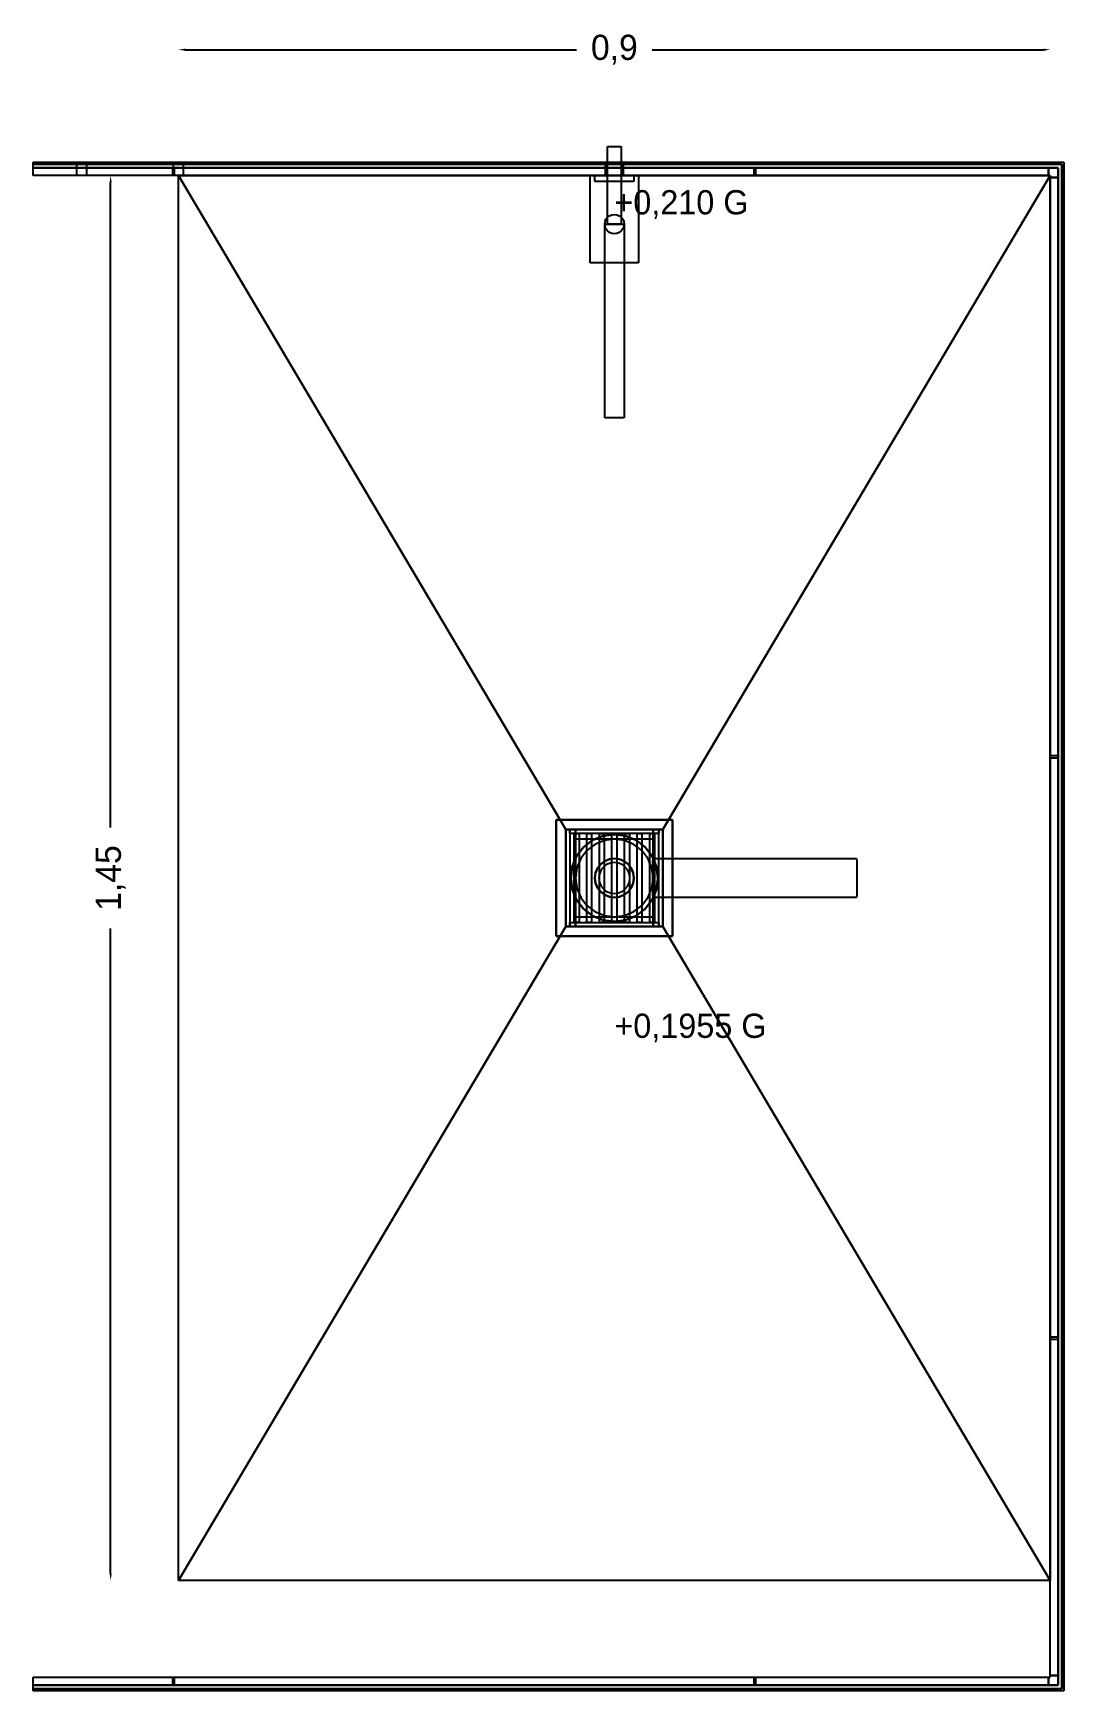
# Model space of a CAD drawing. Header units: metres. Extents: x 0 to 50.4, y 0 to 2.9.
# Drawn here: x 0 to 1.064, y 0.076 to 1.787 of the extents above; entities that cross this region are included whole.
import ezdxf

# ---------------------------------------------------------------- set-up
doc = ezdxf.new("R2010")
doc.units = ezdxf.units.M
for name, color, linetype in [('COTAS', 4, 'Continuous'), ('G_MEDIDO', 8, 'Continuous'), ('P_PROPUESTO', 5, 'Continuous'), ('TEXTOS', 7, 'Continuous')]:
    doc.layers.add(name, color=color, linetype=linetype)
doc.dimstyles.get("Standard").update_dxf_attribs({"dimtxt": 2.5, "dimasz": 2.5, "dimexe": 1.25, "dimexo": 0.625, "dimtad": 1, "dimcen": 2.5, "dimazin": 3, "dimtfac": 1, "dimtmove": 0, "dimatfit": 3})

msp = doc.modelspace()

# ---------------------------------------------------------------- texts
at = {"layer": 'TEXTOS'}
for s, p in [('+0,210 G', (0.6, 1.6)), ('+0,1955 G', (0.6, 0.75))]:
    msp.add_text(s, height=0.025, dxfattribs=at).set_placement(p)

# ---------------------------------------------------------------- blocks, each defined once
blk = doc.blocks.new('_CLOSEDFILLED')
at = {"color": 0, "linetype": 'BYBLOCK'}
blk.add_solid([(-1, 0.16), (0, 0), (-1, -0.16)], dxfattribs=at)
blk = doc.blocks.new('*D1')
for p, q in [((0.15, 1.77), (0.15, 1.77)), ((0.157, 1.77), (0.561, 1.77)), ((0.639, 1.77), (1.043, 1.77)), ((1.05, 1.77), (1.05, 1.77))]:
    blk.add_line(p, q)
at = {"layer": 'Defpoints'}
for p in [(0.15, 1.77), (0.15, 1.77), (1.05, 1.77)]:
    blk.add_point(p, dxfattribs=at)
at = {"layer": 'COTAS', "xscale": 0.007, "yscale": 0.007, "rotation": 180}
blk.add_blockref('_CLOSEDFILLED', (0.15, 1.77), dxfattribs=at)
at = {"layer": 'COTAS', "xscale": 0.007, "yscale": 0.007}
blk.add_blockref('_CLOSEDFILLED', (1.05, 1.77), dxfattribs=at)
at = {"layer": 'COTAS', "insert": (0.6, 1.77), "char_height": 0.026, "attachment_point": 5}
blk.add_mtext('0,9', dxfattribs=at)
blk = doc.blocks.new('*D2')
for p, q in [((0.08, 1.64), (0.08, 1.64)), ((0.08, 0.967), (0.08, 1.633)), ((0.08, 0.197), (0.08, 0.863)), ((0.08, 0.19), (0.08, 0.19))]:
    blk.add_line(p, q)
at = {"layer": 'Defpoints'}
for p in [(0.08, 1.64), (0.08, 0.19), (0.08, 0.19)]:
    blk.add_point(p, dxfattribs=at)
at = {"layer": 'COTAS', "xscale": 0.007, "yscale": 0.007}
for p, rotation in [((0.08, 1.64), 90), ((0.08, 0.19), 270)]:
    blk.add_blockref('_CLOSEDFILLED', p, dxfattribs=dict(at, rotation=rotation))
at = {"layer": 'COTAS', "insert": (0.08, 0.915), "char_height": 0.026, "attachment_point": 5, "rotation": 90}
blk.add_mtext('1,45', dxfattribs=at)

# ---------------------------------------------------------------- dimensions: what is measured, and where the dimension line sits
at = {"layer": 'COTAS'}
dim = msp.add_linear_dim(base=(0.15, 1.77), p1=(0.15, 1.77), p2=(1.05, 1.77), dimstyle='Standard', override={"dimtxt": 0.026, "dimasz": 0.007}, dxfattribs=at)
dim.commit()
dim.dimension.update_dxf_attribs({"geometry": '*D1', "text_midpoint": (0.6, 1.77)})
dim = msp.add_linear_dim(base=(0.08, 0.19), p1=(0.08, 0.19), p2=(0.08, 1.64), angle=90, dimstyle='Standard', override={"dimtxt": 0.026, "dimasz": 0.007}, dxfattribs=at)
dim.commit()
dim.dimension.update_dxf_attribs({"geometry": '*D2', "text_midpoint": (0.08, 0.915)})

# ---------------------------------------------------------------- linework, layer by layer
at = {"layer": 'G_MEDIDO'}
for p, q in [((0.544073, 0.975), (0.15, 1.64)), ((0.15, 1.64), (1.049999, 1.64)), ((0.15, 0.19), (0.15, 1.64)), ((0.15, 1.64), (0.549999, 0.965)), ((0.544073, 0.975), (0.15, 1.64)), ((0.15, 1.64), (1.049999, 1.64)), ((0.15, 0.19), (0.15, 1.64)), ((0.15, 1.64), (0.544073, 0.975)), ((0.15, 1.64), (1.049999, 1.64)), ((0.544073, 0.975), (0.15, 1.64)), ((0.15, 0.19), (0.15, 1.64)), ((0.15, 1.64), (0.549999, 0.965)), ((0.549999, 0.965), (0.15, 1.64)), ((0.15, 1.64), (1.049999, 1.64)), ((0.15, 0.19), (0.15, 1.64)), ((0.15, 1.64), (0.549999, 0.965)), ((0.575001, 1.55), (0.575001, 1.64)), ((0.575001, 1.64), (0.575851, 1.64)), ((0.575851, 1.64), (0.57835, 1.64)), ((0.57835, 1.64), (0.582323, 1.64)), ((0.58, 1.634), (0.58, 1.640001)), ((0.58, 1.640001), (0.580683, 1.640001)), ((0.58, 1.634), (0.58, 1.64)), ((0.58, 1.64), (0.580683, 1.64)), ((0.580683, 1.634), (0.58, 1.634)), ((0.580683, 1.634), (0.58, 1.634)), ((0.580683, 1.640001), (0.58268, 1.640001)), ((0.580683, 1.64), (0.58268, 1.64)), ((0.58268, 1.634), (0.580683, 1.634)), ((0.58268, 1.634), (0.580683, 1.634)), ((0.582323, 1.64), (0.5875, 1.64)), ((0.58268, 1.640001), (0.585857, 1.640001)), ((0.58268, 1.64), (0.585857, 1.64)), ((0.585857, 1.634), (0.58268, 1.634)), ((0.585857, 1.634), (0.58268, 1.634)), ((0.585857, 1.640001), (0.59, 1.640001)), ((0.585857, 1.64), (0.59, 1.64)), ((0.59, 1.634), (0.585857, 1.634)), ((0.59, 1.634), (0.585857, 1.634)), ((0.5875, 1.64), (0.593531, 1.64)), ((0.59, 1.640001), (0.594824, 1.640001)), ((0.59, 1.64), (0.594824, 1.64)), ((0.594824, 1.634), (0.59, 1.634)), ((0.594824, 1.634), (0.59, 1.634)), ((0.593, 1.59), (0.593, 1.64)), ((0.593, 1.64), (0.593239, 1.64)), ((0.593, 1.59), (0.593, 1.64)), ((0.593, 1.64), (0.593239, 1.64)), ((0.593239, 1.64), (0.593939, 1.64)), ((0.593239, 1.64), (0.593939, 1.64)), ((0.593531, 1.64), (0.6, 1.64)), ((0.593939, 1.64), (0.595051, 1.64)), ((0.593939, 1.64), (0.595051, 1.64)), ((0.594824, 1.640001), (0.6, 1.640001)), ((0.594824, 1.64), (0.6, 1.64)), ((0.6, 1.634), (0.594824, 1.634)), ((0.6, 1.634), (0.594824, 1.634)), ((0.595051, 1.64), (0.5965, 1.64)), ((0.595051, 1.64), (0.5965, 1.64)), ((0.5965, 1.64), (0.598188, 1.64)), ((0.5965, 1.64), (0.598188, 1.64)), ((0.598188, 1.64), (0.6, 1.64)), ((0.598188, 1.64), (0.6, 1.64)), ((0.6, 1.640001), (0.605177, 1.640001)), ((0.6, 1.64), (0.60647, 1.64)), ((0.6, 1.64), (0.601812, 1.64)), ((0.6, 1.64), (0.605177, 1.64)), ((0.6, 1.64), (0.601812, 1.64)), ((0.605177, 1.634), (0.6, 1.634)), ((0.605177, 1.634), (0.6, 1.634)), ((0.601812, 1.64), (0.6035, 1.64)), ((0.601812, 1.64), (0.6035, 1.64)), ((0.6035, 1.64), (0.60495, 1.64)), ((0.6035, 1.64), (0.60495, 1.64)), ((0.60495, 1.64), (0.606062, 1.64)), ((0.60495, 1.64), (0.606062, 1.64)), ((0.605177, 1.640001), (0.610001, 1.640001)), ((0.605177, 1.64), (0.610001, 1.64)), ((0.610001, 1.634), (0.605177, 1.634)), ((0.610001, 1.634), (0.605177, 1.634)), ((0.606062, 1.64), (0.606762, 1.64)), ((0.606062, 1.64), (0.606762, 1.64)), ((0.60647, 1.64), (0.612501, 1.64)), ((0.606762, 1.64), (0.607, 1.64)), ((0.606762, 1.64), (0.607, 1.64)), ((0.607, 1.64), (0.607, 1.59)), ((0.607, 1.64), (0.607, 1.59)), ((0.610001, 1.640001), (0.614143, 1.640001)), ((0.610001, 1.64), (0.614143, 1.64)), ((0.614143, 1.634), (0.610001, 1.634)), ((0.614143, 1.634), (0.610001, 1.634)), ((0.612501, 1.64), (0.617678, 1.64)), ((0.614143, 1.640001), (0.617321, 1.640001)), ((0.614143, 1.64), (0.617321, 1.64)), ((0.617321, 1.634), (0.614143, 1.634)), ((0.617321, 1.634), (0.614143, 1.634)), ((0.617321, 1.640001), (0.619318, 1.640001)), ((0.617321, 1.64), (0.619318, 1.64)), ((0.619318, 1.634), (0.617321, 1.634)), ((0.619318, 1.634), (0.617321, 1.634)), ((0.617678, 1.64), (0.621651, 1.64)), ((0.619318, 1.640001), (0.620001, 1.640001)), ((0.619318, 1.64), (0.620001, 1.64)), ((0.620001, 1.634), (0.619318, 1.634)), ((0.620001, 1.634), (0.619318, 1.634)), ((0.620001, 1.640001), (0.620001, 1.634)), ((0.620001, 1.64), (0.620001, 1.634)), ((0.621651, 1.64), (0.624149, 1.64)), ((0.624149, 1.64), (0.625, 1.64)), ((0.625, 1.64), (0.625, 1.55)), ((0.65, 0.965), (1.049999, 1.64)), ((0.65, 0.965), (1.049999, 1.64)), ((1.049999, 1.64), (0.65, 0.965)), ((0.65, 0.965), (1.049999, 1.64)), ((1.049999, 1.64), (0.655926, 0.975)), ((1.049999, 1.64), (0.655926, 0.975)), ((0.655926, 0.975), (1.049999, 1.64)), ((1.049999, 1.64), (0.655926, 0.975)), ((1.049999, 1.64), (1.049999, 0.19)), ((1.049999, 1.64), (1.049999, 0.19)), ((1.049999, 1.64), (1.049999, 0.19)), ((1.049999, 1.64), (1.049999, 0.19)), ((0.59, 1.59), (0.590342, 1.592588)), ((0.590342, 1.592588), (0.591341, 1.595)), ((0.591341, 1.595), (0.59293, 1.597071)), ((0.59293, 1.597071), (0.595001, 1.59866)), ((0.595001, 1.59866), (0.597412, 1.599659)), ((0.597412, 1.599659), (0.6, 1.6)), ((0.6, 1.6), (0.602589, 1.599659)), ((0.602589, 1.599659), (0.605, 1.59866)), ((0.605, 1.59866), (0.607071, 1.597071)), ((0.607071, 1.597071), (0.60866, 1.595)), ((0.60866, 1.595), (0.609659, 1.592588)), ((0.609659, 1.592588), (0.610001, 1.59)), ((0.590342, 1.587412), (0.59, 1.59)), ((0.59, 1.39), (0.59, 1.59)), ((0.59, 1.59), (0.590342, 1.59)), ((0.590342, 1.59), (0.591341, 1.59)), ((0.591341, 1.585), (0.590342, 1.587412)), ((0.591341, 1.59), (0.59293, 1.59)), ((0.59293, 1.582929), (0.591341, 1.585)), ((0.59293, 1.59), (0.595001, 1.59)), ((0.595001, 1.58134), (0.59293, 1.582929)), ((0.593239, 1.59), (0.593, 1.59)), ((0.593239, 1.59), (0.593, 1.59)), ((0.593939, 1.59), (0.593239, 1.59)), ((0.593939, 1.59), (0.593239, 1.59)), ((0.595051, 1.59), (0.593939, 1.59)), ((0.595051, 1.59), (0.593939, 1.59)), ((0.595001, 1.59), (0.597412, 1.59)), ((0.597412, 1.580341), (0.595001, 1.58134)), ((0.5965, 1.59), (0.595051, 1.59)), ((0.5965, 1.59), (0.595051, 1.59)), ((0.598188, 1.59), (0.5965, 1.59)), ((0.598188, 1.59), (0.5965, 1.59)), ((0.597412, 1.59), (0.6, 1.59)), ((0.6, 1.58), (0.597412, 1.580341)), ((0.6, 1.59), (0.598188, 1.59)), ((0.6, 1.59), (0.598188, 1.59)), ((0.6, 1.59), (0.602589, 1.59)), ((0.601812, 1.59), (0.6, 1.59)), ((0.601812, 1.59), (0.6, 1.59)), ((0.602589, 1.580341), (0.6, 1.58)), ((0.6035, 1.59), (0.601812, 1.59)), ((0.6035, 1.59), (0.601812, 1.59)), ((0.602589, 1.59), (0.605, 1.59)), ((0.605, 1.58134), (0.602589, 1.580341)), ((0.60495, 1.59), (0.6035, 1.59)), ((0.60495, 1.59), (0.6035, 1.59)), ((0.606062, 1.59), (0.60495, 1.59)), ((0.606062, 1.59), (0.60495, 1.59)), ((0.605, 1.59), (0.607071, 1.59)), ((0.607071, 1.582929), (0.605, 1.58134)), ((0.606762, 1.59), (0.606062, 1.59)), ((0.606762, 1.59), (0.606062, 1.59)), ((0.607, 1.59), (0.606762, 1.59)), ((0.607, 1.59), (0.606762, 1.59)), ((0.607071, 1.59), (0.60866, 1.59)), ((0.60866, 1.585), (0.607071, 1.582929)), ((0.60866, 1.59), (0.609659, 1.59)), ((0.609659, 1.587412), (0.60866, 1.585)), ((0.610001, 1.59), (0.609659, 1.587412)), ((0.609659, 1.59), (0.610001, 1.59)), ((0.610001, 1.59), (0.610001, 1.39)), ((0.575851, 1.55), (0.575001, 1.55)), ((0.57835, 1.55), (0.575851, 1.55)), ((0.582323, 1.55), (0.57835, 1.55)), ((0.5875, 1.55), (0.582323, 1.55)), ((0.593531, 1.55), (0.5875, 1.55)), ((0.6, 1.55), (0.593531, 1.55)), ((0.60647, 1.55), (0.6, 1.55)), ((0.612501, 1.55), (0.60647, 1.55)), ((0.617678, 1.55), (0.612501, 1.55)), ((0.621651, 1.55), (0.617678, 1.55)), ((0.624149, 1.55), (0.621651, 1.55)), ((0.625, 1.55), (0.624149, 1.55)), ((0.590342, 1.39), (0.59, 1.39)), ((0.591341, 1.39), (0.590342, 1.39)), ((0.59293, 1.39), (0.591341, 1.39)), ((0.595001, 1.39), (0.59293, 1.39)), ((0.597412, 1.39), (0.595001, 1.39)), ((0.6, 1.39), (0.597412, 1.39)), ((0.602589, 1.39), (0.6, 1.39)), ((0.605, 1.39), (0.602589, 1.39)), ((0.607071, 1.39), (0.605, 1.39)), ((0.60866, 1.39), (0.607071, 1.39)), ((0.609659, 1.39), (0.60866, 1.39)), ((0.610001, 1.39), (0.609659, 1.39)), ((0.544073, 0.975), (0.540001, 0.975)), ((0.540001, 0.975), (0.540001, 0.855)), ((0.540001, 0.855), (0.540001, 0.975)), ((0.540001, 0.975), (0.66, 0.975)), ((0.540001, 0.855), (0.540001, 0.975)), ((0.540001, 0.975), (0.66, 0.975)), ((0.549999, 0.965), (0.544073, 0.975)), ((0.655926, 0.975), (0.544073, 0.975)), ((0.549999, 0.965), (0.544073, 0.975)), ((0.65, 0.965), (0.549999, 0.965)), ((0.549999, 0.965), (0.549999, 0.865)), ((0.65, 0.965), (0.549999, 0.965)), ((0.549999, 0.965), (0.549999, 0.865)), ((0.65, 0.965), (0.549999, 0.965)), ((0.549999, 0.965), (0.549999, 0.865)), ((0.549999, 0.865), (0.549999, 0.965)), ((0.549999, 0.965), (0.554001, 0.965)), ((0.549999, 0.865), (0.549999, 0.965)), ((0.549999, 0.965), (0.559999, 0.965)), ((0.554001, 0.965), (0.554001, 0.865)), ((0.554001, 0.961), (0.554001, 0.965)), ((0.554001, 0.965), (0.646, 0.965)), ((0.646, 0.961), (0.554001, 0.961)), ((0.5585, 0.869), (0.5585, 0.961)), ((0.5585, 0.961), (0.563499, 0.961)), ((0.559999, 0.965), (0.559999, 0.865)), ((0.559999, 0.955), (0.559999, 0.965)), ((0.559999, 0.965), (0.639999, 0.965)), ((0.563499, 0.961), (0.563499, 0.869)), ((0.571501, 0.869), (0.571501, 0.961)), ((0.571501, 0.961), (0.5765, 0.961)), ((0.5765, 0.961), (0.5765, 0.869)), ((0.577501, 0.953971), (0.588354, 0.958467)), ((0.577501, 0.953971), (0.588354, 0.958467)), ((0.577501, 0.953971), (0.588354, 0.958467)), ((0.588354, 0.958467), (0.577501, 0.953971)), ((0.588354, 0.958467), (0.577501, 0.953971)), ((0.584499, 0.869), (0.584499, 0.961)), ((0.584499, 0.961), (0.5895, 0.961)), ((0.588354, 0.958467), (0.6, 0.96)), ((0.588354, 0.958467), (0.6, 0.96)), ((0.588354, 0.958467), (0.6, 0.96)), ((0.6, 0.96), (0.588354, 0.958467)), ((0.6, 0.96), (0.588354, 0.958467)), ((0.5895, 0.961), (0.5895, 0.869)), ((0.5975, 0.869), (0.5975, 0.961)), ((0.5975, 0.961), (0.602501, 0.961)), ((0.6, 0.96), (0.611647, 0.958467)), ((0.6, 0.96), (0.611647, 0.958467)), ((0.6, 0.96), (0.611647, 0.958467)), ((0.611647, 0.958467), (0.6, 0.96)), ((0.611647, 0.958467), (0.6, 0.96)), ((0.602501, 0.961), (0.602501, 0.869)), ((0.6105, 0.869), (0.6105, 0.961)), ((0.6105, 0.961), (0.615499, 0.961)), ((0.611647, 0.958467), (0.622499, 0.953971)), ((0.611647, 0.958467), (0.622499, 0.953971)), ((0.611647, 0.958467), (0.622499, 0.953971)), ((0.622499, 0.953971), (0.611647, 0.958467)), ((0.622499, 0.953971), (0.611647, 0.958467)), ((0.615499, 0.961), (0.615499, 0.869)), ((0.623501, 0.869), (0.623501, 0.961)), ((0.623501, 0.961), (0.6285, 0.961)), ((0.6285, 0.961), (0.6285, 0.869)), ((0.636499, 0.869), (0.636499, 0.961)), ((0.636499, 0.961), (0.6415, 0.961)), ((0.639999, 0.865), (0.639999, 0.965)), ((0.639999, 0.965), (0.65, 0.965)), ((0.639999, 0.965), (0.639999, 0.955)), ((0.6415, 0.961), (0.6415, 0.869)), ((0.646, 0.865), (0.646, 0.965)), ((0.646, 0.965), (0.65, 0.965)), ((0.646, 0.965), (0.646, 0.961)), ((0.655926, 0.975), (0.65, 0.965)), ((0.655926, 0.975), (0.65, 0.965)), ((0.65, 0.865), (0.65, 0.965)), ((0.65, 0.865), (0.65, 0.965)), ((0.65, 0.865), (0.65, 0.965)), ((0.65, 0.965), (0.65, 0.865)), ((0.65, 0.965), (0.65, 0.865)), ((0.66, 0.975), (0.655926, 0.975)), ((0.66, 0.855), (0.66, 0.975)), ((0.66, 0.975), (0.66, 0.855)), ((0.66, 0.975), (0.66, 0.855)), ((0.639999, 0.955), (0.559999, 0.955)), ((0.561029, 0.9375), (0.56818, 0.94682)), ((0.561029, 0.9375), (0.56818, 0.94682)), ((0.561029, 0.9375), (0.56818, 0.94682)), ((0.56818, 0.94682), (0.561029, 0.9375)), ((0.56818, 0.94682), (0.561029, 0.9375)), ((0.571716, 0.943285), (0.565359, 0.935)), ((0.56818, 0.94682), (0.577501, 0.953971)), ((0.56818, 0.94682), (0.577501, 0.953971)), ((0.56818, 0.94682), (0.577501, 0.953971)), ((0.577501, 0.953971), (0.56818, 0.94682)), ((0.577501, 0.953971), (0.56818, 0.94682)), ((0.58, 0.949641), (0.571716, 0.943285)), ((0.589647, 0.953637), (0.58, 0.949641)), ((0.6, 0.955), (0.589647, 0.953637)), ((0.610353, 0.953637), (0.6, 0.955)), ((0.620001, 0.949641), (0.610353, 0.953637)), ((0.628284, 0.943285), (0.620001, 0.949641)), ((0.622499, 0.953971), (0.631821, 0.94682)), ((0.622499, 0.953971), (0.631821, 0.94682)), ((0.622499, 0.953971), (0.631821, 0.94682)), ((0.631821, 0.94682), (0.622499, 0.953971)), ((0.631821, 0.94682), (0.622499, 0.953971)), ((0.634642, 0.935), (0.628284, 0.943285)), ((0.631821, 0.94682), (0.638971, 0.9375)), ((0.631821, 0.94682), (0.638971, 0.9375)), ((0.631821, 0.94682), (0.638971, 0.9375)), ((0.638971, 0.9375), (0.631821, 0.94682)), ((0.638971, 0.9375), (0.631821, 0.94682)), ((0.555, 0.915), (0.556534, 0.926647)), ((0.555, 0.915), (0.556534, 0.926647)), ((0.555, 0.915), (0.556534, 0.926647)), ((0.556534, 0.926647), (0.555, 0.915)), ((0.556534, 0.926647), (0.555, 0.915)), ((0.556534, 0.926647), (0.561029, 0.9375)), ((0.556534, 0.926647), (0.561029, 0.9375)), ((0.556534, 0.926647), (0.561029, 0.9375)), ((0.561029, 0.9375), (0.556534, 0.926647)), ((0.561029, 0.9375), (0.556534, 0.926647)), ((0.561363, 0.925353), (0.559999, 0.915)), ((0.565359, 0.935), (0.561363, 0.925353)), ((0.580683, 0.920177), (0.58268, 0.925)), ((0.58268, 0.925), (0.580683, 0.920177)), ((0.58268, 0.925), (0.585857, 0.929142)), ((0.585857, 0.929142), (0.58268, 0.925)), ((0.585857, 0.929142), (0.59, 0.932321)), ((0.59, 0.932321), (0.585857, 0.929142)), ((0.588686, 0.926314), (0.586143, 0.923)), ((0.592001, 0.928857), (0.588686, 0.926314)), ((0.59, 0.932321), (0.594824, 0.934319)), ((0.594824, 0.934319), (0.59, 0.932321)), ((0.59586, 0.930455), (0.592001, 0.928857)), ((0.594824, 0.934319), (0.6, 0.935)), ((0.6, 0.935), (0.594824, 0.934319)), ((0.6, 0.931), (0.59586, 0.930455)), ((0.6, 0.935), (0.605177, 0.934319)), ((0.605177, 0.934319), (0.6, 0.935)), ((0.604141, 0.930455), (0.6, 0.931)), ((0.608, 0.928857), (0.604141, 0.930455)), ((0.605177, 0.934319), (0.610001, 0.932321)), ((0.610001, 0.932321), (0.605177, 0.934319)), ((0.611315, 0.926314), (0.608, 0.928857)), ((0.610001, 0.932321), (0.614143, 0.929142)), ((0.614143, 0.929142), (0.610001, 0.932321)), ((0.613857, 0.923), (0.611315, 0.926314)), ((0.614143, 0.929142), (0.617321, 0.925)), ((0.617321, 0.925), (0.614143, 0.929142)), ((0.617321, 0.925), (0.619318, 0.920177)), ((0.619318, 0.920177), (0.617321, 0.925)), ((0.634924, 0.934319), (0.634642, 0.935)), ((0.635108, 0.933876), (0.634924, 0.934319)), ((0.636237, 0.93115), (0.635108, 0.933876)), ((0.637068, 0.929142), (0.636237, 0.93115)), ((0.638638, 0.925353), (0.637068, 0.929142)), ((0.638683, 0.925), (0.638638, 0.925353)), ((0.639318, 0.920177), (0.638683, 0.925)), ((0.638971, 0.9375), (0.640007, 0.935)), ((0.638971, 0.9375), (0.643467, 0.926647)), ((0.638971, 0.9375), (0.643467, 0.926647)), ((0.643467, 0.926647), (0.638971, 0.9375)), ((0.643467, 0.926647), (0.638971, 0.9375)), ((0.639631, 0.920177), (0.639669, 0.925)), ((0.639669, 0.925), (0.639729, 0.929142)), ((0.639729, 0.929142), (0.639809, 0.932321)), ((0.639809, 0.932321), (0.6399, 0.934319)), ((0.6399, 0.934319), (0.639999, 0.935)), ((0.639999, 0.935), (0.849998, 0.935)), ((0.640007, 0.935), (0.640007, 0.935)), ((0.640007, 0.935), (0.640289, 0.934319)), ((0.640289, 0.934319), (0.641117, 0.932321)), ((0.641117, 0.932321), (0.641857, 0.930534)), ((0.641857, 0.930534), (0.643467, 0.926647)), ((0.643467, 0.926647), (0.643684, 0.925)), ((0.643467, 0.926647), (0.645, 0.915)), ((0.643467, 0.926647), (0.645, 0.915)), ((0.645, 0.915), (0.643467, 0.926647)), ((0.645, 0.915), (0.643467, 0.926647)), ((0.643684, 0.925), (0.64432, 0.920177)), ((0.849998, 0.935), (0.850098, 0.934319)), ((0.850098, 0.934319), (0.850189, 0.932321)), ((0.850189, 0.932321), (0.850269, 0.929142)), ((0.850269, 0.929142), (0.850328, 0.925)), ((0.850328, 0.925), (0.850367, 0.920177)), ((0.556534, 0.903353), (0.555, 0.915)), ((0.556534, 0.903353), (0.555, 0.915)), ((0.556534, 0.903353), (0.555, 0.915)), ((0.555, 0.915), (0.556534, 0.903354)), ((0.555, 0.915), (0.556534, 0.903354)), ((0.559999, 0.915), (0.561363, 0.904648)), ((0.58, 0.915), (0.580683, 0.920177)), ((0.580683, 0.920177), (0.58, 0.915)), ((0.580683, 0.909824), (0.58, 0.915)), ((0.58, 0.915), (0.580683, 0.909824)), ((0.58268, 0.905), (0.580683, 0.909824)), ((0.580683, 0.909824), (0.58268, 0.905)), ((0.584545, 0.919141), (0.584, 0.915)), ((0.584, 0.915), (0.584545, 0.910859)), ((0.586143, 0.923), (0.584545, 0.919141)), ((0.584545, 0.910859), (0.586143, 0.907)), ((0.586143, 0.907), (0.588686, 0.903687)), ((0.611315, 0.903687), (0.613857, 0.907)), ((0.615456, 0.919141), (0.613857, 0.923)), ((0.613857, 0.907), (0.615456, 0.910859)), ((0.616001, 0.915), (0.615456, 0.919141)), ((0.615456, 0.910859), (0.616001, 0.915)), ((0.619318, 0.909824), (0.617321, 0.905)), ((0.617321, 0.905), (0.619318, 0.909824)), ((0.619318, 0.920177), (0.620001, 0.915)), ((0.620001, 0.915), (0.619318, 0.920177)), ((0.620001, 0.915), (0.619318, 0.909824)), ((0.619318, 0.909824), (0.620001, 0.915)), ((0.638683, 0.905), (0.639318, 0.909824)), ((0.640001, 0.915), (0.639318, 0.920177)), ((0.639318, 0.909824), (0.640001, 0.915)), ((0.639618, 0.915), (0.639631, 0.920177)), ((0.639631, 0.909824), (0.639618, 0.915)), ((0.639669, 0.905), (0.639631, 0.909824)), ((0.645, 0.915), (0.643467, 0.903353)), ((0.645, 0.915), (0.643467, 0.903353)), ((0.643467, 0.903354), (0.645, 0.915)), ((0.643467, 0.903354), (0.645, 0.915)), ((0.64432, 0.909824), (0.643684, 0.905)), ((0.64432, 0.920177), (0.645, 0.915)), ((0.645, 0.915), (0.64432, 0.909824)), ((0.850367, 0.909824), (0.850328, 0.905)), ((0.850367, 0.920177), (0.85038, 0.915)), ((0.85038, 0.915), (0.850367, 0.909824)), ((0.556534, 0.903354), (0.561029, 0.8925)), ((0.556534, 0.903354), (0.561029, 0.8925)), ((0.561029, 0.8925), (0.556534, 0.903353)), ((0.561029, 0.8925), (0.556534, 0.903353)), ((0.561029, 0.8925), (0.556534, 0.903353)), ((0.56818, 0.883181), (0.561029, 0.8925)), ((0.56818, 0.883181), (0.561029, 0.8925)), ((0.56818, 0.883181), (0.561029, 0.8925)), ((0.561029, 0.8925), (0.56818, 0.883181)), ((0.561029, 0.8925), (0.56818, 0.883181)), ((0.561363, 0.904648), (0.565359, 0.895)), ((0.565359, 0.895), (0.571716, 0.886716)), ((0.585857, 0.900858), (0.58268, 0.905)), ((0.58268, 0.905), (0.585857, 0.900858)), ((0.59, 0.89768), (0.585857, 0.900858)), ((0.585857, 0.900858), (0.59, 0.89768)), ((0.588686, 0.903687), (0.592001, 0.901144)), ((0.594824, 0.895682), (0.59, 0.89768)), ((0.59, 0.89768), (0.594824, 0.895682)), ((0.592001, 0.901144), (0.59586, 0.899546)), ((0.6, 0.895), (0.594824, 0.895682)), ((0.594824, 0.895682), (0.6, 0.895)), ((0.59586, 0.899546), (0.6, 0.899)), ((0.6, 0.899), (0.604141, 0.899546)), ((0.605177, 0.895682), (0.6, 0.895)), ((0.6, 0.895), (0.605177, 0.895682)), ((0.604141, 0.899546), (0.608, 0.901144)), ((0.610001, 0.89768), (0.605177, 0.895682)), ((0.605177, 0.895682), (0.610001, 0.89768)), ((0.608, 0.901144), (0.611315, 0.903687)), ((0.614143, 0.900858), (0.610001, 0.89768)), ((0.610001, 0.89768), (0.614143, 0.900858)), ((0.617321, 0.905), (0.614143, 0.900858)), ((0.614143, 0.900858), (0.617321, 0.905)), ((0.628284, 0.886716), (0.634642, 0.895)), ((0.638971, 0.8925), (0.631821, 0.883181)), ((0.638971, 0.8925), (0.631821, 0.883181)), ((0.638971, 0.8925), (0.631821, 0.883181)), ((0.631821, 0.883181), (0.638971, 0.8925)), ((0.631821, 0.883181), (0.638971, 0.8925)), ((0.634642, 0.895), (0.634924, 0.895682)), ((0.634924, 0.895682), (0.635752, 0.89768)), ((0.635752, 0.89768), (0.637068, 0.900858)), ((0.635752, 0.89768), (0.635752, 0.89768)), ((0.635752, 0.89768), (0.635752, 0.89768)), ((0.635752, 0.89768), (0.635752, 0.89768)), ((0.637068, 0.900858), (0.638638, 0.904648)), ((0.638638, 0.904648), (0.638683, 0.905)), ((0.638971, 0.8925), (0.643467, 0.903354)), ((0.638971, 0.8925), (0.643467, 0.903354)), ((0.643467, 0.903353), (0.638971, 0.8925)), ((0.643467, 0.903353), (0.638971, 0.8925)), ((0.640007, 0.895), (0.638971, 0.8925)), ((0.639729, 0.900858), (0.639669, 0.905)), ((0.639809, 0.89768), (0.639729, 0.900858)), ((0.6399, 0.895682), (0.639809, 0.89768)), ((0.639999, 0.895), (0.6399, 0.895682)), ((0.849998, 0.895), (0.639999, 0.895)), ((0.64019, 0.895442), (0.640007, 0.895)), ((0.640007, 0.895), (0.640007, 0.895)), ((0.640799, 0.896913), (0.64019, 0.895442)), ((0.641117, 0.89768), (0.640799, 0.896913)), ((0.641405, 0.898377), (0.641117, 0.89768)), ((0.643467, 0.903353), (0.641405, 0.898377)), ((0.643684, 0.905), (0.643467, 0.903353)), ((0.850098, 0.895682), (0.849998, 0.895)), ((0.850189, 0.89768), (0.850098, 0.895682)), ((0.850269, 0.900858), (0.850189, 0.89768)), ((0.850328, 0.905), (0.850269, 0.900858)), ((0.559999, 0.865), (0.559999, 0.875)), ((0.559999, 0.875), (0.639999, 0.875)), ((0.577501, 0.876029), (0.56818, 0.883181)), ((0.577501, 0.876029), (0.56818, 0.883181)), ((0.577501, 0.876029), (0.56818, 0.883181)), ((0.56818, 0.883181), (0.577501, 0.876029)), ((0.56818, 0.883181), (0.577501, 0.876029)), ((0.571716, 0.886716), (0.58, 0.880359)), ((0.588354, 0.871534), (0.577501, 0.876029)), ((0.588354, 0.871534), (0.577501, 0.876029)), ((0.588354, 0.871534), (0.577501, 0.876029)), ((0.577501, 0.876029), (0.588354, 0.871534)), ((0.577501, 0.876029), (0.588354, 0.871534)), ((0.58, 0.880359), (0.589647, 0.876363)), ((0.589647, 0.876363), (0.6, 0.875)), ((0.6, 0.875), (0.610353, 0.876363)), ((0.610353, 0.876363), (0.620001, 0.880359)), ((0.622499, 0.876029), (0.611647, 0.871534)), ((0.622499, 0.876029), (0.611647, 0.871534)), ((0.622499, 0.876029), (0.611647, 0.871534)), ((0.611647, 0.871534), (0.622499, 0.876029)), ((0.611647, 0.871534), (0.622499, 0.876029)), ((0.620001, 0.880359), (0.628284, 0.886716)), ((0.631821, 0.883181), (0.622499, 0.876029)), ((0.631821, 0.883181), (0.622499, 0.876029)), ((0.631821, 0.883181), (0.622499, 0.876029)), ((0.622499, 0.876029), (0.631821, 0.883181)), ((0.622499, 0.876029), (0.631821, 0.883181)), ((0.639999, 0.875), (0.639999, 0.865)), ((0.549999, 0.865), (0.15, 0.19)), ((0.549999, 0.865), (0.15, 0.19)), ((0.15, 0.19), (0.549999, 0.865)), ((0.549999, 0.865), (0.15, 0.19)), ((0.544073, 0.855), (0.549999, 0.865)), ((0.544073, 0.855), (0.549999, 0.865)), ((0.549999, 0.865), (0.65, 0.865)), ((0.549999, 0.865), (0.65, 0.865)), ((0.549999, 0.865), (0.65, 0.865)), ((0.554001, 0.865), (0.549999, 0.865)), ((0.559999, 0.865), (0.549999, 0.865)), ((0.554001, 0.865), (0.554001, 0.869)), ((0.554001, 0.869), (0.646, 0.869)), ((0.646, 0.865), (0.554001, 0.865)), ((0.563499, 0.869), (0.5585, 0.869)), ((0.639999, 0.865), (0.559999, 0.865)), ((0.5765, 0.869), (0.571501, 0.869)), ((0.5895, 0.869), (0.584499, 0.869)), ((0.6, 0.87), (0.588354, 0.871534)), ((0.6, 0.87), (0.588354, 0.871534)), ((0.6, 0.87), (0.588354, 0.871534)), ((0.588354, 0.871534), (0.6, 0.87)), ((0.588354, 0.871534), (0.6, 0.87)), ((0.602501, 0.869), (0.5975, 0.869)), ((0.611647, 0.871534), (0.6, 0.87)), ((0.611647, 0.871534), (0.6, 0.87)), ((0.611647, 0.871534), (0.6, 0.87)), ((0.6, 0.87), (0.611647, 0.871534)), ((0.6, 0.87), (0.611647, 0.871534)), ((0.615499, 0.869), (0.6105, 0.869)), ((0.6285, 0.869), (0.623501, 0.869)), ((0.6415, 0.869), (0.636499, 0.869)), ((0.65, 0.865), (0.639999, 0.865)), ((0.646, 0.869), (0.646, 0.865)), ((0.65, 0.865), (0.646, 0.865)), ((1.049999, 0.19), (0.65, 0.865)), ((0.65, 0.865), (0.655926, 0.855)), ((1.049999, 0.19), (0.65, 0.865)), ((0.65, 0.865), (0.655926, 0.855)), ((1.049999, 0.19), (0.65, 0.865)), ((0.65, 0.865), (1.049999, 0.19)), ((0.15, 0.19), (0.544073, 0.855)), ((0.15, 0.19), (0.544073, 0.855)), ((0.544073, 0.855), (0.15, 0.19)), ((0.15, 0.19), (0.544073, 0.855)), ((0.540001, 0.855), (0.544073, 0.855)), ((0.66, 0.855), (0.540001, 0.855)), ((0.66, 0.855), (0.540001, 0.855)), ((0.544073, 0.855), (0.655926, 0.855)), ((0.655926, 0.855), (1.049999, 0.19)), ((1.049999, 0.19), (0.655926, 0.855)), ((0.655926, 0.855), (0.66, 0.855)), ((0.655926, 0.855), (1.049999, 0.19)), ((0.655926, 0.855), (1.049999, 0.19)), ((1.049999, 0.19), (0.15, 0.19)), ((1.049999, 0.19), (0.15, 0.19)), ((1.049999, 0.19), (0.15, 0.19)), ((1.049999, 0.19), (0.15, 0.19))]:
    msp.add_line(p, q, dxfattribs=at)
at = {"layer": 'P_PROPUESTO'}
for p, q in [((0.593, 1.64), (0.593, 1.67)), ((0.593, 1.67), (0.593136, 1.67)), ((0.593, 1.64), (0.593, 1.67)), ((0.593, 1.67), (0.593136, 1.67)), ((0.593136, 1.67), (0.593533, 1.67)), ((0.593136, 1.67), (0.593533, 1.67)), ((0.593533, 1.67), (0.594179, 1.67)), ((0.593533, 1.67), (0.594179, 1.67)), ((0.594179, 1.67), (0.595051, 1.67)), ((0.594179, 1.67), (0.595051, 1.67)), ((0.595051, 1.67), (0.596111, 1.67)), ((0.595051, 1.67), (0.596111, 1.67)), ((0.596111, 1.67), (0.597322, 1.67)), ((0.596111, 1.67), (0.597322, 1.67)), ((0.597322, 1.67), (0.598635, 1.67)), ((0.597322, 1.67), (0.598635, 1.67)), ((0.598635, 1.67), (0.6, 1.67)), ((0.598635, 1.67), (0.6, 1.67)), ((0.6, 1.67), (0.601366, 1.67)), ((0.6, 1.67), (0.601366, 1.67)), ((0.601366, 1.67), (0.602678, 1.67)), ((0.601366, 1.67), (0.602678, 1.67)), ((0.602678, 1.67), (0.603889, 1.67)), ((0.602678, 1.67), (0.603889, 1.67)), ((0.603889, 1.67), (0.60495, 1.67)), ((0.603889, 1.67), (0.60495, 1.67)), ((0.60495, 1.67), (0.605822, 1.67)), ((0.60495, 1.67), (0.605822, 1.67)), ((0.605822, 1.67), (0.606468, 1.67)), ((0.605822, 1.67), (0.606468, 1.67)), ((0.606468, 1.67), (0.606865, 1.67)), ((0.606468, 1.67), (0.606865, 1.67)), ((0.606865, 1.67), (0.607, 1.67)), ((0.606865, 1.67), (0.607, 1.67)), ((0.607, 1.67), (0.607, 1.64)), ((0.607, 1.67), (0.607, 1.64)), ((0, 1.652), (0, 1.654)), ((0, 1.654), (0.044998, 1.654)), ((0, 1.64), (0, 1.654)), ((0, 1.654), (1.063999, 1.654)), ((0.044998, 1.652), (0, 1.652)), ((0, 1.648), (0, 1.652)), ((0, 1.652), (0.044998, 1.652)), ((0.044998, 1.648), (0, 1.648)), ((0, 1.64), (0, 1.648)), ((0, 1.648), (0.044998, 1.648)), ((0, 1.64), (0, 1.648)), ((0, 1.648), (0.143999, 1.648)), ((0.044998, 1.654), (0.045095, 1.654)), ((0.044998, 1.64), (0.044998, 1.654)), ((0.044998, 1.654), (0.045095, 1.654)), ((0.044998, 1.64), (0.044998, 1.654)), ((0.044998, 1.654), (0.045095, 1.654)), ((0.045095, 1.652), (0.044998, 1.652)), ((0.044998, 1.652), (0.045095, 1.652)), ((0.045095, 1.648), (0.044998, 1.648)), ((0.044998, 1.648), (0.045023, 1.648)), ((0.045023, 1.648), (0.045095, 1.648)), ((0.045095, 1.654), (0.04538, 1.654)), ((0.045095, 1.654), (0.04538, 1.654)), ((0.045095, 1.654), (0.04538, 1.654)), ((0.04538, 1.652), (0.045095, 1.652)), ((0.045095, 1.652), (0.04538, 1.652)), ((0.04538, 1.648), (0.045095, 1.648)), ((0.045095, 1.648), (0.045214, 1.648)), ((0.045214, 1.648), (0.04538, 1.648)), ((0.04538, 1.654), (0.045841, 1.654)), ((0.04538, 1.654), (0.045841, 1.654)), ((0.04538, 1.654), (0.045841, 1.654)), ((0.045841, 1.652), (0.04538, 1.652)), ((0.04538, 1.652), (0.045841, 1.652)), ((0.045841, 1.648), (0.04538, 1.648)), ((0.04538, 1.648), (0.045589, 1.648)), ((0.045589, 1.648), (0.045841, 1.648)), ((0.045841, 1.654), (0.046463, 1.654)), ((0.045841, 1.654), (0.046463, 1.654)), ((0.045841, 1.654), (0.046463, 1.654)), ((0.046463, 1.652), (0.045841, 1.652)), ((0.045841, 1.652), (0.046463, 1.652)), ((0.046463, 1.648), (0.045841, 1.648)), ((0.045841, 1.648), (0.046133, 1.648)), ((0.046133, 1.648), (0.046463, 1.648)), ((0.046463, 1.654), (0.047222, 1.654)), ((0.046463, 1.654), (0.046999, 1.654)), ((0.046463, 1.654), (0.046999, 1.654)), ((0.047222, 1.652), (0.046463, 1.652)), ((0.046463, 1.652), (0.047222, 1.652)), ((0.047222, 1.648), (0.046463, 1.648)), ((0.046463, 1.648), (0.046827, 1.648)), ((0.046827, 1.648), (0.047222, 1.648)), ((0.046999, 1.654), (0.047056, 1.654)), ((0.046999, 1.654), (0.047056, 1.654)), ((0.047056, 1.654), (0.047222, 1.654)), ((0.047056, 1.654), (0.047222, 1.654)), ((0.047222, 1.654), (0.048086, 1.654)), ((0.047222, 1.654), (0.047228, 1.654)), ((0.047222, 1.654), (0.047228, 1.654)), ((0.048086, 1.652), (0.047222, 1.652)), ((0.047222, 1.652), (0.048086, 1.652)), ((0.048086, 1.648), (0.047222, 1.648)), ((0.047222, 1.648), (0.047642, 1.648)), ((0.047228, 1.654), (0.047504, 1.654)), ((0.047228, 1.654), (0.047504, 1.654)), ((0.047504, 1.654), (0.047878, 1.654)), ((0.047504, 1.654), (0.047878, 1.654)), ((0.047642, 1.648), (0.048086, 1.648)), ((0.047878, 1.654), (0.048086, 1.654)), ((0.047878, 1.654), (0.048086, 1.654)), ((0.048086, 1.654), (0.049025, 1.654)), ((0.048086, 1.654), (0.048332, 1.654)), ((0.048086, 1.654), (0.048332, 1.654)), ((0.049025, 1.652), (0.048086, 1.652)), ((0.048086, 1.652), (0.049025, 1.652)), ((0.049025, 1.648), (0.048086, 1.648)), ((0.048086, 1.648), (0.048548, 1.648)), ((0.048332, 1.654), (0.048851, 1.654)), ((0.048332, 1.654), (0.048851, 1.654)), ((0.048548, 1.648), (0.049025, 1.648)), ((0.048851, 1.654), (0.049025, 1.654)), ((0.048851, 1.654), (0.049025, 1.654)), ((0.049025, 1.654), (0.049999, 1.654)), ((0.049025, 1.654), (0.049414, 1.654)), ((0.049025, 1.654), (0.049414, 1.654)), ((0.049999, 1.652), (0.049025, 1.652)), ((0.049025, 1.652), (0.049999, 1.652)), ((0.049999, 1.648), (0.049025, 1.648)), ((0.049025, 1.648), (0.049509, 1.648)), ((0.049414, 1.654), (0.049999, 1.654)), ((0.049414, 1.654), (0.049999, 1.654)), ((0.049509, 1.648), (0.049999, 1.648)), ((0.049999, 1.654), (0.050974, 1.654)), ((0.049999, 1.654), (0.050585, 1.654)), ((0.049999, 1.654), (0.050585, 1.654)), ((0.050974, 1.652), (0.049999, 1.652)), ((0.049999, 1.652), (0.050974, 1.652)), ((0.050974, 1.648), (0.049999, 1.648)), ((0.049999, 1.648), (0.050489, 1.648)), ((0.050489, 1.648), (0.050974, 1.648)), ((0.050585, 1.654), (0.050974, 1.654)), ((0.050585, 1.654), (0.050974, 1.654)), ((0.050974, 1.654), (0.051912, 1.654)), ((0.050974, 1.654), (0.051147, 1.654)), ((0.050974, 1.654), (0.051147, 1.654)), ((0.051912, 1.652), (0.050974, 1.652)), ((0.050974, 1.652), (0.051912, 1.652)), ((0.051912, 1.648), (0.050974, 1.648)), ((0.050974, 1.648), (0.051451, 1.648)), ((0.051147, 1.654), (0.051666, 1.654)), ((0.051147, 1.654), (0.051666, 1.654)), ((0.051451, 1.648), (0.051912, 1.648)), ((0.051666, 1.654), (0.051912, 1.654)), ((0.051666, 1.654), (0.051912, 1.654)), ((0.051912, 1.654), (0.052776, 1.654)), ((0.051912, 1.654), (0.05212, 1.654)), ((0.051912, 1.654), (0.05212, 1.654)), ((0.052776, 1.652), (0.051912, 1.652)), ((0.051912, 1.652), (0.052776, 1.652)), ((0.052776, 1.648), (0.051912, 1.648)), ((0.051912, 1.648), (0.052357, 1.648)), ((0.05212, 1.654), (0.052494, 1.654)), ((0.05212, 1.654), (0.052494, 1.654)), ((0.052357, 1.648), (0.052776, 1.648)), ((0.052494, 1.654), (0.052771, 1.654)), ((0.052494, 1.654), (0.052771, 1.654)), ((0.052771, 1.654), (0.052776, 1.654)), ((0.052771, 1.654), (0.052776, 1.654)), ((0.052776, 1.654), (0.053535, 1.654)), ((0.052776, 1.654), (0.052942, 1.654)), ((0.052776, 1.654), (0.052942, 1.654)), ((0.053535, 1.652), (0.052776, 1.652)), ((0.052776, 1.652), (0.053535, 1.652)), ((0.053535, 1.648), (0.052776, 1.648)), ((0.052776, 1.648), (0.053171, 1.648)), ((0.052942, 1.654), (0.052999, 1.654)), ((0.052942, 1.654), (0.052999, 1.654)), ((0.052999, 1.654), (0.053535, 1.654)), ((0.052999, 1.654), (0.053535, 1.654)), ((0.053171, 1.648), (0.053535, 1.648)), ((0.053535, 1.654), (0.054157, 1.654)), ((0.053535, 1.654), (0.054157, 1.654)), ((0.053535, 1.654), (0.054157, 1.654)), ((0.054157, 1.652), (0.053535, 1.652)), ((0.053535, 1.652), (0.054157, 1.652)), ((0.054157, 1.648), (0.053535, 1.648)), ((0.053535, 1.648), (0.053865, 1.648)), ((0.053865, 1.648), (0.054157, 1.648)), ((0.054157, 1.654), (0.054619, 1.654)), ((0.054157, 1.654), (0.054619, 1.654)), ((0.054157, 1.654), (0.054619, 1.654)), ((0.054619, 1.652), (0.054157, 1.652)), ((0.054157, 1.652), (0.054619, 1.652)), ((0.054619, 1.648), (0.054157, 1.648)), ((0.054157, 1.648), (0.054409, 1.648)), ((0.054409, 1.648), (0.054619, 1.648)), ((0.054619, 1.654), (0.054903, 1.654)), ((0.054619, 1.654), (0.054903, 1.654)), ((0.054619, 1.654), (0.054903, 1.654)), ((0.054903, 1.652), (0.054619, 1.652)), ((0.054619, 1.652), (0.054903, 1.652)), ((0.054903, 1.648), (0.054619, 1.648)), ((0.054619, 1.648), (0.054785, 1.648)), ((0.054785, 1.648), (0.054903, 1.648)), ((0.054903, 1.654), (0.055, 1.654)), ((0.054903, 1.654), (0.055, 1.654)), ((0.054903, 1.654), (0.055, 1.654)), ((0.055, 1.652), (0.054903, 1.652)), ((0.054903, 1.652), (0.055, 1.652)), ((0.055, 1.648), (0.054903, 1.648)), ((0.054903, 1.648), (0.054976, 1.648)), ((0.054976, 1.648), (0.055, 1.648)), ((0.055, 1.654), (0.144999, 1.654)), ((0.055, 1.654), (0.055, 1.64)), ((0.055, 1.654), (0.055, 1.64)), ((0.144999, 1.652), (0.055, 1.652)), ((0.055, 1.652), (0.144999, 1.652)), ((0.144999, 1.648), (0.055, 1.648)), ((0.055, 1.648), (0.143999, 1.648)), ((0.143999, 1.648), (0.143999, 1.64)), ((0.143999, 1.648), (0.144999, 1.648)), ((0.144999, 1.654), (0.145096, 1.654)), ((0.144999, 1.64), (0.144999, 1.654)), ((0.144999, 1.654), (0.145096, 1.654)), ((0.144999, 1.64), (0.144999, 1.654)), ((0.144999, 1.654), (0.145096, 1.654)), ((0.144999, 1.64), (0.144999, 1.654)), ((0.144999, 1.654), (0.145096, 1.654)), ((0.145096, 1.652), (0.144999, 1.652)), ((0.144999, 1.652), (0.145096, 1.652)), ((0.145096, 1.648), (0.144999, 1.648)), ((0.144999, 1.648), (0.145023, 1.648)), ((0.145023, 1.648), (0.145096, 1.648)), ((0.145096, 1.654), (0.14538, 1.654)), ((0.145096, 1.654), (0.14538, 1.654)), ((0.145096, 1.654), (0.14538, 1.654)), ((0.145096, 1.654), (0.14538, 1.654)), ((0.14538, 1.652), (0.145096, 1.652)), ((0.145096, 1.652), (0.14538, 1.652)), ((0.14538, 1.648), (0.145096, 1.648)), ((0.145096, 1.648), (0.145214, 1.648)), ((0.145214, 1.648), (0.14538, 1.648)), ((0.14538, 1.654), (0.145842, 1.654)), ((0.14538, 1.654), (0.145842, 1.654)), ((0.14538, 1.654), (0.145842, 1.654)), ((0.14538, 1.654), (0.145842, 1.654)), ((0.145842, 1.652), (0.14538, 1.652)), ((0.14538, 1.652), (0.145842, 1.652)), ((0.145842, 1.648), (0.14538, 1.648)), ((0.14538, 1.648), (0.14559, 1.648)), ((0.14559, 1.648), (0.145842, 1.648)), ((0.145842, 1.654), (0.146463, 1.654)), ((0.145842, 1.654), (0.146463, 1.654)), ((0.145842, 1.654), (0.146463, 1.654)), ((0.145842, 1.654), (0.146463, 1.654)), ((0.146463, 1.652), (0.145842, 1.652)), ((0.145842, 1.652), (0.146463, 1.652)), ((0.146463, 1.648), (0.145842, 1.648)), ((0.145842, 1.648), (0.146, 1.648)), ((0.146, 1.64), (0.146, 1.648)), ((0.146, 1.648), (0.146133, 1.648)), ((0.146, 1.648), (0.743999, 1.648)), ((0.146133, 1.648), (0.146463, 1.648)), ((0.146463, 1.654), (0.147223, 1.654)), ((0.146463, 1.654), (0.146999, 1.654)), ((0.146463, 1.654), (0.146999, 1.654)), ((0.146463, 1.654), (0.146999, 1.654)), ((0.147223, 1.652), (0.146463, 1.652)), ((0.146463, 1.652), (0.147223, 1.652)), ((0.147223, 1.648), (0.146463, 1.648)), ((0.146463, 1.648), (0.146828, 1.648)), ((0.146828, 1.648), (0.147223, 1.648)), ((0.146999, 1.654), (0.147057, 1.654)), ((0.146999, 1.654), (0.147057, 1.654)), ((0.146999, 1.654), (0.147057, 1.654)), ((0.147057, 1.654), (0.147223, 1.654)), ((0.147057, 1.654), (0.147223, 1.654)), ((0.147057, 1.654), (0.147223, 1.654)), ((0.147223, 1.654), (0.148087, 1.654)), ((0.147223, 1.654), (0.147228, 1.654)), ((0.147223, 1.654), (0.147228, 1.654)), ((0.147223, 1.654), (0.147228, 1.654)), ((0.148087, 1.652), (0.147223, 1.652)), ((0.147223, 1.652), (0.148087, 1.652)), ((0.148087, 1.648), (0.147223, 1.648)), ((0.147223, 1.648), (0.147642, 1.648)), ((0.147228, 1.654), (0.147505, 1.654)), ((0.147228, 1.654), (0.147505, 1.654)), ((0.147228, 1.654), (0.147505, 1.654)), ((0.147505, 1.654), (0.147879, 1.654)), ((0.147505, 1.654), (0.147879, 1.654)), ((0.147505, 1.654), (0.147879, 1.654)), ((0.147642, 1.648), (0.148087, 1.648)), ((0.147879, 1.654), (0.148087, 1.654)), ((0.147879, 1.654), (0.148087, 1.654)), ((0.147879, 1.654), (0.148087, 1.654)), ((0.148087, 1.654), (0.149025, 1.654)), ((0.148087, 1.654), (0.148333, 1.654)), ((0.148087, 1.654), (0.148333, 1.654)), ((0.148087, 1.654), (0.148333, 1.654)), ((0.149025, 1.652), (0.148087, 1.652)), ((0.148087, 1.652), (0.149025, 1.652)), ((0.149025, 1.648), (0.148087, 1.648)), ((0.148087, 1.648), (0.148548, 1.648)), ((0.148333, 1.654), (0.148851, 1.654)), ((0.148333, 1.654), (0.148851, 1.654)), ((0.148333, 1.654), (0.148851, 1.654)), ((0.148548, 1.648), (0.149025, 1.648)), ((0.148851, 1.654), (0.149025, 1.654)), ((0.148851, 1.654), (0.149025, 1.654)), ((0.148851, 1.654), (0.149025, 1.654)), ((0.149025, 1.654), (0.15, 1.654)), ((0.149025, 1.654), (0.149414, 1.654)), ((0.149025, 1.654), (0.149414, 1.654)), ((0.149025, 1.654), (0.149414, 1.654)), ((0.15, 1.652), (0.149025, 1.652)), ((0.149025, 1.652), (0.15, 1.652)), ((0.15, 1.648), (0.149025, 1.648)), ((0.149025, 1.648), (0.149509, 1.648)), ((0.149414, 1.654), (0.15, 1.654)), ((0.149414, 1.654), (0.15, 1.654)), ((0.149414, 1.654), (0.15, 1.654)), ((0.149509, 1.648), (0.15, 1.648)), ((0.15, 1.654), (0.150974, 1.654)), ((0.15, 1.654), (0.150585, 1.654)), ((0.15, 1.654), (0.150585, 1.654)), ((0.15, 1.654), (0.150585, 1.654)), ((0.150974, 1.652), (0.15, 1.652)), ((0.15, 1.652), (0.150974, 1.652)), ((0.150974, 1.648), (0.15, 1.648)), ((0.15, 1.648), (0.15049, 1.648)), ((0.15049, 1.648), (0.150974, 1.648)), ((0.150585, 1.654), (0.150974, 1.654)), ((0.150585, 1.654), (0.150974, 1.654)), ((0.150585, 1.654), (0.150974, 1.654)), ((0.150974, 1.654), (0.151913, 1.654)), ((0.150974, 1.654), (0.151148, 1.654)), ((0.150974, 1.654), (0.151148, 1.654)), ((0.150974, 1.654), (0.151148, 1.654)), ((0.151913, 1.652), (0.150974, 1.652)), ((0.150974, 1.652), (0.151913, 1.652)), ((0.151913, 1.648), (0.150974, 1.648)), ((0.150974, 1.648), (0.151451, 1.648)), ((0.151148, 1.654), (0.151667, 1.654)), ((0.151148, 1.654), (0.151667, 1.654)), ((0.151148, 1.654), (0.151667, 1.654)), ((0.151451, 1.648), (0.151913, 1.648)), ((0.151667, 1.654), (0.151913, 1.654)), ((0.151667, 1.654), (0.151913, 1.654)), ((0.151667, 1.654), (0.151913, 1.654)), ((0.151913, 1.654), (0.152777, 1.654)), ((0.151913, 1.654), (0.152121, 1.654)), ((0.151913, 1.654), (0.152121, 1.654)), ((0.151913, 1.654), (0.152121, 1.654)), ((0.152777, 1.652), (0.151913, 1.652)), ((0.151913, 1.652), (0.152777, 1.652)), ((0.152777, 1.648), (0.151913, 1.648)), ((0.151913, 1.648), (0.152357, 1.648)), ((0.152121, 1.654), (0.152494, 1.654)), ((0.152121, 1.654), (0.152494, 1.654)), ((0.152121, 1.654), (0.152494, 1.654)), ((0.152357, 1.648), (0.152777, 1.648)), ((0.152494, 1.654), (0.152771, 1.654)), ((0.152494, 1.654), (0.152771, 1.654)), ((0.152494, 1.654), (0.152771, 1.654)), ((0.152771, 1.654), (0.152777, 1.654)), ((0.152771, 1.654), (0.152777, 1.654)), ((0.152771, 1.654), (0.152777, 1.654)), ((0.152777, 1.654), (0.153536, 1.654)), ((0.152777, 1.654), (0.152943, 1.654)), ((0.152777, 1.654), (0.152943, 1.654)), ((0.152777, 1.654), (0.152943, 1.654)), ((0.153536, 1.652), (0.152777, 1.652)), ((0.152777, 1.652), (0.153536, 1.652)), ((0.153536, 1.648), (0.152777, 1.648)), ((0.152777, 1.648), (0.153172, 1.648)), ((0.152943, 1.654), (0.153, 1.654)), ((0.152943, 1.654), (0.153, 1.654)), ((0.152943, 1.654), (0.153, 1.654)), ((0.153, 1.654), (0.153536, 1.654)), ((0.153, 1.654), (0.153536, 1.654)), ((0.153, 1.654), (0.153536, 1.654)), ((0.153172, 1.648), (0.153536, 1.648)), ((0.153536, 1.654), (0.154158, 1.654)), ((0.153536, 1.654), (0.154158, 1.654)), ((0.153536, 1.654), (0.154158, 1.654)), ((0.153536, 1.654), (0.154158, 1.654)), ((0.154158, 1.652), (0.153536, 1.652)), ((0.153536, 1.652), (0.154158, 1.652)), ((0.154158, 1.648), (0.153536, 1.648)), ((0.153536, 1.648), (0.153866, 1.648)), ((0.153866, 1.648), (0.154158, 1.648)), ((0.154158, 1.654), (0.154619, 1.654)), ((0.154158, 1.654), (0.154619, 1.654)), ((0.154158, 1.654), (0.154619, 1.654)), ((0.154158, 1.654), (0.154619, 1.654)), ((0.154619, 1.652), (0.154158, 1.652)), ((0.154158, 1.652), (0.154619, 1.652)), ((0.154619, 1.648), (0.154158, 1.648)), ((0.154158, 1.648), (0.154409, 1.648)), ((0.154409, 1.648), (0.154619, 1.648)), ((0.154619, 1.654), (0.154903, 1.654)), ((0.154619, 1.654), (0.154903, 1.654)), ((0.154619, 1.654), (0.154903, 1.654)), ((0.154619, 1.654), (0.154903, 1.654)), ((0.154903, 1.652), (0.154619, 1.652)), ((0.154619, 1.652), (0.154903, 1.652)), ((0.154903, 1.648), (0.154619, 1.648)), ((0.154619, 1.648), (0.154785, 1.648)), ((0.154785, 1.648), (0.154903, 1.648)), ((0.154903, 1.654), (0.155001, 1.654)), ((0.154903, 1.654), (0.155001, 1.654)), ((0.154903, 1.654), (0.155001, 1.654)), ((0.154903, 1.654), (0.155001, 1.654)), ((0.155001, 1.652), (0.154903, 1.652)), ((0.154903, 1.652), (0.155001, 1.652)), ((0.155001, 1.648), (0.154903, 1.648)), ((0.154903, 1.648), (0.154976, 1.648)), ((0.154976, 1.648), (0.155001, 1.648)), ((0.155001, 1.654), (0.591, 1.654)), ((0.155001, 1.654), (0.155001, 1.64)), ((0.155001, 1.654), (0.155001, 1.64)), ((0.155001, 1.654), (0.155001, 1.64)), ((0.591, 1.652), (0.155001, 1.652)), ((0.155001, 1.652), (0.591, 1.652)), ((0.591, 1.648), (0.155001, 1.648)), ((0.155001, 1.648), (0.591, 1.648)), ((0.591, 1.654), (0.591173, 1.654)), ((0.591, 1.64), (0.591, 1.654)), ((0.591, 1.654), (0.591173, 1.654)), ((0.591, 1.64), (0.591, 1.654)), ((0.591, 1.654), (0.591173, 1.654)), ((0.591173, 1.652), (0.591, 1.652)), ((0.591, 1.652), (0.591173, 1.652)), ((0.591173, 1.648), (0.591, 1.648)), ((0.591, 1.648), (0.591043, 1.648)), ((0.591043, 1.648), (0.591173, 1.648)), ((0.591173, 1.654), (0.591686, 1.654)), ((0.591173, 1.654), (0.591686, 1.654)), ((0.591173, 1.654), (0.591686, 1.654)), ((0.591686, 1.652), (0.591173, 1.652)), ((0.591173, 1.652), (0.591686, 1.652)), ((0.591686, 1.648), (0.591173, 1.648)), ((0.591173, 1.648), (0.591387, 1.648)), ((0.591387, 1.648), (0.591684, 1.648)), ((0.591684, 1.648), (0.592062, 1.648)), ((0.591686, 1.654), (0.592518, 1.654)), ((0.591686, 1.654), (0.592518, 1.654)), ((0.591686, 1.654), (0.592518, 1.654)), ((0.592518, 1.652), (0.591686, 1.652)), ((0.591686, 1.652), (0.592518, 1.652)), ((0.592518, 1.648), (0.591686, 1.648)), ((0.592062, 1.648), (0.592516, 1.648)), ((0.592516, 1.648), (0.593042, 1.648)), ((0.592518, 1.654), (0.593636, 1.654)), ((0.592518, 1.654), (0.593, 1.654)), ((0.592518, 1.654), (0.593, 1.654)), ((0.593636, 1.652), (0.592518, 1.652)), ((0.592518, 1.652), (0.593636, 1.652)), ((0.593636, 1.648), (0.592518, 1.648)), ((0.593, 1.654), (0.593136, 1.654)), ((0.593, 1.654), (0.593136, 1.654)), ((0.593042, 1.648), (0.593636, 1.648)), ((0.593136, 1.654), (0.593533, 1.654)), ((0.593136, 1.654), (0.593533, 1.654)), ((0.593533, 1.654), (0.593636, 1.654)), ((0.593533, 1.654), (0.593636, 1.654)), ((0.593636, 1.654), (0.594999, 1.654)), ((0.593636, 1.654), (0.594179, 1.654)), ((0.593636, 1.654), (0.594179, 1.654)), ((0.594999, 1.652), (0.593636, 1.652)), ((0.593636, 1.652), (0.594999, 1.652)), ((0.594852, 1.648), (0.593636, 1.648)), ((0.593636, 1.648), (0.59429, 1.648)), ((0.594179, 1.654), (0.594999, 1.654)), ((0.594179, 1.654), (0.594999, 1.654)), ((0.59429, 1.648), (0.594999, 1.648)), ((0.594999, 1.648), (0.594852, 1.648)), ((0.594999, 1.654), (0.596556, 1.654)), ((0.594999, 1.654), (0.595051, 1.654)), ((0.594999, 1.654), (0.595051, 1.654)), ((0.59601, 1.652), (0.594999, 1.652)), ((0.594999, 1.652), (0.59601, 1.652)), ((0.596556, 1.648), (0.594999, 1.648)), ((0.594999, 1.648), (0.595757, 1.648)), ((0.595051, 1.654), (0.596111, 1.654)), ((0.595051, 1.654), (0.596111, 1.654)), ((0.595757, 1.648), (0.596556, 1.648)), ((0.596556, 1.652), (0.59601, 1.652)), ((0.59601, 1.652), (0.596556, 1.652)), ((0.596111, 1.654), (0.596556, 1.654)), ((0.596111, 1.654), (0.596556, 1.654)), ((0.596556, 1.654), (0.596611, 1.654)), ((0.596556, 1.654), (0.597322, 1.654)), ((0.596556, 1.654), (0.597322, 1.654)), ((0.598244, 1.652), (0.596556, 1.652)), ((0.596556, 1.652), (0.598244, 1.652)), ((0.598244, 1.648), (0.596556, 1.648)), ((0.596556, 1.648), (0.597387, 1.648)), ((0.596611, 1.654), (0.598244, 1.654)), ((0.597322, 1.654), (0.598244, 1.654)), ((0.597322, 1.654), (0.598244, 1.654)), ((0.597387, 1.648), (0.598244, 1.648)), ((0.598244, 1.654), (0.6, 1.654)), ((0.598244, 1.654), (0.598635, 1.654)), ((0.598244, 1.654), (0.598635, 1.654)), ((0.6, 1.652), (0.598244, 1.652)), ((0.598244, 1.652), (0.6, 1.652)), ((0.6, 1.648), (0.598244, 1.648)), ((0.598244, 1.648), (0.599117, 1.648)), ((0.598635, 1.654), (0.6, 1.654)), ((0.598635, 1.654), (0.6, 1.654)), ((0.599117, 1.648), (0.6, 1.648)), ((0.6, 1.654), (0.601757, 1.654)), ((0.6, 1.654), (0.601366, 1.654)), ((0.6, 1.654), (0.601366, 1.654)), ((0.601757, 1.652), (0.6, 1.652)), ((0.6, 1.652), (0.601757, 1.652)), ((0.601757, 1.648), (0.6, 1.648)), ((0.6, 1.648), (0.600882, 1.648)), ((0.600882, 1.648), (0.601755, 1.648)), ((0.601366, 1.654), (0.601757, 1.654)), ((0.601366, 1.654), (0.601757, 1.654)), ((0.601755, 1.648), (0.602613, 1.648)), ((0.601757, 1.654), (0.603445, 1.654)), ((0.601757, 1.654), (0.602678, 1.654)), ((0.601757, 1.654), (0.602678, 1.654)), ((0.603445, 1.652), (0.601757, 1.652)), ((0.601757, 1.652), (0.603445, 1.652)), ((0.603445, 1.648), (0.601757, 1.648)), ((0.602613, 1.648), (0.603445, 1.648)), ((0.602678, 1.654), (0.603445, 1.654)), ((0.602678, 1.654), (0.603445, 1.654)), ((0.603445, 1.654), (0.605001, 1.654)), ((0.603445, 1.654), (0.603889, 1.654)), ((0.603445, 1.654), (0.603889, 1.654)), ((0.605001, 1.652), (0.603445, 1.652)), ((0.603445, 1.652), (0.605001, 1.652)), ((0.605001, 1.648), (0.603445, 1.648)), ((0.603445, 1.648), (0.604242, 1.648)), ((0.603889, 1.654), (0.60495, 1.654)), ((0.603889, 1.654), (0.60495, 1.654)), ((0.604242, 1.648), (0.605, 1.648)), ((0.60495, 1.654), (0.605001, 1.654)), ((0.60495, 1.654), (0.605001, 1.654)), ((0.605, 1.648), (0.605709, 1.648)), ((0.605001, 1.654), (0.606365, 1.654)), ((0.605001, 1.654), (0.605822, 1.654)), ((0.605001, 1.654), (0.605822, 1.654)), ((0.606365, 1.652), (0.605001, 1.652)), ((0.605001, 1.652), (0.606365, 1.652)), ((0.606365, 1.648), (0.605001, 1.648)), ((0.605709, 1.648), (0.606363, 1.648)), ((0.605822, 1.654), (0.606365, 1.654)), ((0.605822, 1.654), (0.606365, 1.654)), ((0.606363, 1.648), (0.606956, 1.648)), ((0.606365, 1.654), (0.607483, 1.654)), ((0.606365, 1.654), (0.606468, 1.654)), ((0.606365, 1.654), (0.606468, 1.654)), ((0.607483, 1.652), (0.606365, 1.652)), ((0.606365, 1.652), (0.607483, 1.652)), ((0.607483, 1.648), (0.606365, 1.648)), ((0.606468, 1.654), (0.606865, 1.654)), ((0.606468, 1.654), (0.606865, 1.654)), ((0.606865, 1.654), (0.607, 1.654)), ((0.606865, 1.654), (0.607, 1.654)), ((0.606956, 1.648), (0.607483, 1.648)), ((0.607, 1.654), (0.607483, 1.654)), ((0.607, 1.654), (0.607483, 1.654)), ((0.607483, 1.654), (0.608315, 1.654)), ((0.607483, 1.654), (0.608315, 1.654)), ((0.607483, 1.654), (0.608315, 1.654)), ((0.608315, 1.652), (0.607483, 1.652)), ((0.607483, 1.652), (0.608315, 1.652)), ((0.608147, 1.648), (0.607483, 1.648)), ((0.607483, 1.648), (0.607937, 1.648)), ((0.607937, 1.648), (0.608315, 1.648)), ((0.608315, 1.648), (0.608147, 1.648)), ((0.608315, 1.654), (0.608812, 1.654)), ((0.608315, 1.654), (0.608828, 1.654)), ((0.608315, 1.654), (0.608828, 1.654)), ((0.60861, 1.652), (0.608315, 1.652)), ((0.608315, 1.652), (0.60861, 1.652)), ((0.608828, 1.648), (0.608315, 1.648)), ((0.608315, 1.648), (0.608612, 1.648)), ((0.608828, 1.652), (0.60861, 1.652)), ((0.60861, 1.652), (0.608828, 1.652)), ((0.608612, 1.648), (0.608828, 1.648)), ((0.608812, 1.654), (0.608828, 1.654)), ((0.608828, 1.654), (0.609001, 1.654)), ((0.608828, 1.654), (0.609001, 1.654)), ((0.608828, 1.654), (0.609001, 1.654)), ((0.609001, 1.652), (0.608828, 1.652)), ((0.608828, 1.652), (0.609001, 1.652)), ((0.609001, 1.648), (0.608828, 1.648)), ((0.608828, 1.648), (0.608957, 1.648)), ((0.608957, 1.648), (0.608999, 1.648)), ((0.608999, 1.648), (0.743999, 1.648)), ((0.609001, 1.654), (1.063999, 1.654)), ((0.609001, 1.654), (0.609001, 1.64)), ((0.609001, 1.654), (0.609001, 1.64)), ((1.062, 1.652), (0.609001, 1.652)), ((0.609001, 1.652), (1.062, 1.652)), ((1.058001, 1.648), (0.609001, 1.648)), ((0.743999, 1.648), (0.743999, 1.64)), ((0.743999, 1.648), (0.746, 1.648)), ((0.746, 1.64), (0.746, 1.648)), ((0.746, 1.648), (1.048, 1.648)), ((0.746, 1.648), (1.048, 1.648)), ((1.048, 1.648), (1.048, 1.64)), ((1.048, 1.648), (1.048, 1.64)), ((1.048, 1.64), (1.048, 1.648)), ((1.048, 1.648), (1.058001, 1.648)), ((1.058001, 0.082), (1.058001, 1.648)), ((1.058001, 1.648), (1.058001, 1.638)), ((1.062, 0.078), (1.062, 1.652)), ((1.062, 1.652), (1.062, 0.078)), ((1.063999, 1.654), (1.063999, 0.076)), ((1.063999, 1.654), (1.063999, 0.076)), ((1.049999, 1.64), (0, 1.64)), ((0.044998, 1.64), (0, 1.64)), ((0.143999, 1.64), (0, 1.64)), ((0.045095, 1.64), (0.044998, 1.64)), ((0.045095, 1.64), (0.044998, 1.64)), ((0.045023, 1.64), (0.044998, 1.64)), ((0.045095, 1.64), (0.045023, 1.64)), ((0.04538, 1.64), (0.045095, 1.64)), ((0.04538, 1.64), (0.045095, 1.64)), ((0.045214, 1.64), (0.045095, 1.64)), ((0.04538, 1.64), (0.045214, 1.64)), ((0.045841, 1.64), (0.04538, 1.64)), ((0.045841, 1.64), (0.04538, 1.64)), ((0.045589, 1.64), (0.04538, 1.64)), ((0.045841, 1.64), (0.045589, 1.64)), ((0.046463, 1.64), (0.045841, 1.64)), ((0.046463, 1.64), (0.045841, 1.64)), ((0.046133, 1.64), (0.045841, 1.64)), ((0.046463, 1.64), (0.046133, 1.64)), ((0.046999, 1.64), (0.046463, 1.64)), ((0.046999, 1.64), (0.046463, 1.64)), ((0.046827, 1.64), (0.046463, 1.64)), ((0.047222, 1.64), (0.046827, 1.64)), ((0.047056, 1.64), (0.046999, 1.64)), ((0.047056, 1.64), (0.046999, 1.64)), ((0.047222, 1.64), (0.047056, 1.64)), ((0.047222, 1.64), (0.047056, 1.64)), ((0.047228, 1.64), (0.047222, 1.64)), ((0.047228, 1.64), (0.047222, 1.64)), ((0.047642, 1.64), (0.047222, 1.64)), ((0.047504, 1.64), (0.047228, 1.64)), ((0.047504, 1.64), (0.047228, 1.64)), ((0.047878, 1.64), (0.047504, 1.64)), ((0.047878, 1.64), (0.047504, 1.64)), ((0.048086, 1.64), (0.047642, 1.64)), ((0.048086, 1.64), (0.047878, 1.64)), ((0.048086, 1.64), (0.047878, 1.64)), ((0.048332, 1.64), (0.048086, 1.64)), ((0.048332, 1.64), (0.048086, 1.64)), ((0.048548, 1.64), (0.048086, 1.64)), ((0.048851, 1.64), (0.048332, 1.64)), ((0.048851, 1.64), (0.048332, 1.64)), ((0.049025, 1.64), (0.048548, 1.64)), ((0.049025, 1.64), (0.048851, 1.64)), ((0.049025, 1.64), (0.048851, 1.64)), ((0.049414, 1.64), (0.049025, 1.64)), ((0.049414, 1.64), (0.049025, 1.64)), ((0.049509, 1.64), (0.049025, 1.64)), ((0.049999, 1.64), (0.049414, 1.64)), ((0.049999, 1.64), (0.049414, 1.64)), ((0.049999, 1.64), (0.049509, 1.64)), ((0.050585, 1.64), (0.049999, 1.64)), ((0.050585, 1.64), (0.049999, 1.64)), ((0.050489, 1.64), (0.049999, 1.64)), ((0.050974, 1.64), (0.050489, 1.64)), ((0.050974, 1.64), (0.050585, 1.64)), ((0.050974, 1.64), (0.050585, 1.64)), ((0.051147, 1.64), (0.050974, 1.64)), ((0.051147, 1.64), (0.050974, 1.64)), ((0.051451, 1.64), (0.050974, 1.64)), ((0.051666, 1.64), (0.051147, 1.64)), ((0.051666, 1.64), (0.051147, 1.64)), ((0.051912, 1.64), (0.051451, 1.64)), ((0.051912, 1.64), (0.051666, 1.64)), ((0.051912, 1.64), (0.051666, 1.64)), ((0.05212, 1.64), (0.051912, 1.64)), ((0.05212, 1.64), (0.051912, 1.64)), ((0.052357, 1.64), (0.051912, 1.64)), ((0.052494, 1.64), (0.05212, 1.64)), ((0.052494, 1.64), (0.05212, 1.64)), ((0.052776, 1.64), (0.052357, 1.64)), ((0.052771, 1.64), (0.052494, 1.64)), ((0.052771, 1.64), (0.052494, 1.64)), ((0.052776, 1.64), (0.052771, 1.64)), ((0.052776, 1.64), (0.052771, 1.64)), ((0.052942, 1.64), (0.052776, 1.64)), ((0.052942, 1.64), (0.052776, 1.64)), ((0.053171, 1.64), (0.052776, 1.64)), ((0.052999, 1.64), (0.052942, 1.64)), ((0.052999, 1.64), (0.052942, 1.64)), ((0.053535, 1.64), (0.052999, 1.64)), ((0.053535, 1.64), (0.052999, 1.64)), ((0.053535, 1.64), (0.053171, 1.64)), ((0.054157, 1.64), (0.053535, 1.64)), ((0.054157, 1.64), (0.053535, 1.64)), ((0.053865, 1.64), (0.053535, 1.64)), ((0.054157, 1.64), (0.053865, 1.64)), ((0.054619, 1.64), (0.054157, 1.64)), ((0.054619, 1.64), (0.054157, 1.64)), ((0.054409, 1.64), (0.054157, 1.64)), ((0.054619, 1.64), (0.054409, 1.64)), ((0.054903, 1.64), (0.054619, 1.64)), ((0.054903, 1.64), (0.054619, 1.64)), ((0.054785, 1.64), (0.054619, 1.64)), ((0.054903, 1.64), (0.054785, 1.64)), ((0.055, 1.64), (0.054903, 1.64)), ((0.055, 1.64), (0.054903, 1.64)), ((0.054976, 1.64), (0.054903, 1.64)), ((0.055, 1.64), (0.054976, 1.64)), ((0.143999, 1.64), (0.055, 1.64)), ((0.144999, 1.64), (0.143999, 1.64)), ((0.145096, 1.64), (0.144999, 1.64)), ((0.145096, 1.64), (0.144999, 1.64)), ((0.145096, 1.64), (0.144999, 1.64)), ((0.145023, 1.64), (0.144999, 1.64)), ((0.145096, 1.64), (0.145023, 1.64)), ((0.14538, 1.64), (0.145096, 1.64)), ((0.14538, 1.64), (0.145096, 1.64)), ((0.14538, 1.64), (0.145096, 1.64)), ((0.145214, 1.64), (0.145096, 1.64)), ((0.14538, 1.64), (0.145214, 1.64)), ((0.145842, 1.64), (0.14538, 1.64)), ((0.145842, 1.64), (0.14538, 1.64)), ((0.145842, 1.64), (0.14538, 1.64)), ((0.14559, 1.64), (0.14538, 1.64)), ((0.145842, 1.64), (0.14559, 1.64)), ((0.146463, 1.64), (0.145842, 1.64)), ((0.146463, 1.64), (0.145842, 1.64)), ((0.146463, 1.64), (0.145842, 1.64)), ((0.146, 1.64), (0.145842, 1.64)), ((0.146133, 1.64), (0.146, 1.64)), ((0.743999, 1.64), (0.146, 1.64)), ((0.146463, 1.64), (0.146133, 1.64)), ((0.146999, 1.64), (0.146463, 1.64)), ((0.146999, 1.64), (0.146463, 1.64)), ((0.146999, 1.64), (0.146463, 1.64)), ((0.146828, 1.64), (0.146463, 1.64)), ((0.147223, 1.64), (0.146828, 1.64)), ((0.147057, 1.64), (0.146999, 1.64)), ((0.147057, 1.64), (0.146999, 1.64)), ((0.147057, 1.64), (0.146999, 1.64)), ((0.147223, 1.64), (0.147057, 1.64)), ((0.147223, 1.64), (0.147057, 1.64)), ((0.147223, 1.64), (0.147057, 1.64)), ((0.147228, 1.64), (0.147223, 1.64)), ((0.147228, 1.64), (0.147223, 1.64)), ((0.147228, 1.64), (0.147223, 1.64)), ((0.147642, 1.64), (0.147223, 1.64)), ((0.147505, 1.64), (0.147228, 1.64)), ((0.147505, 1.64), (0.147228, 1.64)), ((0.147505, 1.64), (0.147228, 1.64)), ((0.147879, 1.64), (0.147505, 1.64)), ((0.147879, 1.64), (0.147505, 1.64)), ((0.147879, 1.64), (0.147505, 1.64)), ((0.148087, 1.64), (0.147642, 1.64)), ((0.148087, 1.64), (0.147879, 1.64)), ((0.148087, 1.64), (0.147879, 1.64)), ((0.148087, 1.64), (0.147879, 1.64)), ((0.148333, 1.64), (0.148087, 1.64)), ((0.148333, 1.64), (0.148087, 1.64)), ((0.148333, 1.64), (0.148087, 1.64)), ((0.148548, 1.64), (0.148087, 1.64)), ((0.148851, 1.64), (0.148333, 1.64)), ((0.148851, 1.64), (0.148333, 1.64)), ((0.148851, 1.64), (0.148333, 1.64)), ((0.149025, 1.64), (0.148548, 1.64)), ((0.149025, 1.64), (0.148851, 1.64)), ((0.149025, 1.64), (0.148851, 1.64)), ((0.149025, 1.64), (0.148851, 1.64)), ((0.149414, 1.64), (0.149025, 1.64)), ((0.149414, 1.64), (0.149025, 1.64)), ((0.149414, 1.64), (0.149025, 1.64)), ((0.149509, 1.64), (0.149025, 1.64)), ((0.15, 1.64), (0.149414, 1.64)), ((0.15, 1.64), (0.149414, 1.64)), ((0.15, 1.64), (0.149414, 1.64)), ((0.15, 1.64), (0.149509, 1.64)), ((0.150585, 1.64), (0.15, 1.64)), ((0.150585, 1.64), (0.15, 1.64)), ((0.150585, 1.64), (0.15, 1.64)), ((0.15049, 1.64), (0.15, 1.64)), ((0.150974, 1.64), (0.15049, 1.64)), ((0.150974, 1.64), (0.150585, 1.64)), ((0.150974, 1.64), (0.150585, 1.64)), ((0.150974, 1.64), (0.150585, 1.64)), ((0.151148, 1.64), (0.150974, 1.64)), ((0.151148, 1.64), (0.150974, 1.64)), ((0.151148, 1.64), (0.150974, 1.64)), ((0.151451, 1.64), (0.150974, 1.64)), ((0.151667, 1.64), (0.151148, 1.64)), ((0.151667, 1.64), (0.151148, 1.64)), ((0.151667, 1.64), (0.151148, 1.64)), ((0.151913, 1.64), (0.151451, 1.64)), ((0.151913, 1.64), (0.151667, 1.64)), ((0.151913, 1.64), (0.151667, 1.64)), ((0.151913, 1.64), (0.151667, 1.64)), ((0.152121, 1.64), (0.151913, 1.64)), ((0.152121, 1.64), (0.151913, 1.64)), ((0.152121, 1.64), (0.151913, 1.64)), ((0.152357, 1.64), (0.151913, 1.64)), ((0.152494, 1.64), (0.152121, 1.64)), ((0.152494, 1.64), (0.152121, 1.64)), ((0.152494, 1.64), (0.152121, 1.64)), ((0.152777, 1.64), (0.152357, 1.64)), ((0.152771, 1.64), (0.152494, 1.64)), ((0.152771, 1.64), (0.152494, 1.64)), ((0.152771, 1.64), (0.152494, 1.64)), ((0.152777, 1.64), (0.152771, 1.64)), ((0.152777, 1.64), (0.152771, 1.64)), ((0.152777, 1.64), (0.152771, 1.64)), ((0.152943, 1.64), (0.152777, 1.64)), ((0.152943, 1.64), (0.152777, 1.64)), ((0.152943, 1.64), (0.152777, 1.64)), ((0.153172, 1.64), (0.152777, 1.64)), ((0.153, 1.64), (0.152943, 1.64)), ((0.153, 1.64), (0.152943, 1.64)), ((0.153, 1.64), (0.152943, 1.64)), ((0.153536, 1.64), (0.153, 1.64)), ((0.153536, 1.64), (0.153, 1.64)), ((0.153536, 1.64), (0.153, 1.64)), ((0.153536, 1.64), (0.153172, 1.64)), ((0.154158, 1.64), (0.153536, 1.64)), ((0.154158, 1.64), (0.153536, 1.64)), ((0.154158, 1.64), (0.153536, 1.64)), ((0.153866, 1.64), (0.153536, 1.64)), ((0.154158, 1.64), (0.153866, 1.64)), ((0.154619, 1.64), (0.154158, 1.64)), ((0.154619, 1.64), (0.154158, 1.64)), ((0.154619, 1.64), (0.154158, 1.64)), ((0.154409, 1.64), (0.154158, 1.64)), ((0.154619, 1.64), (0.154409, 1.64)), ((0.154903, 1.64), (0.154619, 1.64)), ((0.154903, 1.64), (0.154619, 1.64)), ((0.154903, 1.64), (0.154619, 1.64)), ((0.154785, 1.64), (0.154619, 1.64)), ((0.154903, 1.64), (0.154785, 1.64)), ((0.155001, 1.64), (0.154903, 1.64)), ((0.155001, 1.64), (0.154903, 1.64)), ((0.155001, 1.64), (0.154903, 1.64)), ((0.154976, 1.64), (0.154903, 1.64)), ((0.155001, 1.64), (0.154976, 1.64)), ((0.591, 1.64), (0.155001, 1.64)), ((0.591173, 1.64), (0.591, 1.64)), ((0.591173, 1.64), (0.591, 1.64)), ((0.591043, 1.64), (0.591, 1.64)), ((0.591173, 1.64), (0.591043, 1.64)), ((0.591686, 1.64), (0.591173, 1.64)), ((0.591686, 1.64), (0.591173, 1.64)), ((0.591387, 1.64), (0.591173, 1.64)), ((0.591684, 1.64), (0.591387, 1.64)), ((0.592062, 1.64), (0.591684, 1.64)), ((0.592518, 1.64), (0.591686, 1.64)), ((0.592518, 1.64), (0.591686, 1.64)), ((0.592516, 1.64), (0.592062, 1.64)), ((0.593042, 1.64), (0.592516, 1.64)), ((0.593, 1.64), (0.592518, 1.64)), ((0.593, 1.64), (0.592518, 1.64)), ((0.593136, 1.64), (0.593, 1.64)), ((0.593136, 1.64), (0.593, 1.64)), ((0.593136, 1.64), (0.593, 1.64)), ((0.593136, 1.64), (0.593, 1.64)), ((0.593636, 1.64), (0.593042, 1.64)), ((0.593533, 1.64), (0.593136, 1.64)), ((0.593533, 1.64), (0.593136, 1.64)), ((0.593533, 1.64), (0.593136, 1.64)), ((0.593533, 1.64), (0.593136, 1.64)), ((0.594179, 1.64), (0.593533, 1.64)), ((0.593636, 1.64), (0.593533, 1.64)), ((0.594179, 1.64), (0.593533, 1.64)), ((0.593636, 1.64), (0.593533, 1.64)), ((0.594179, 1.64), (0.593636, 1.64)), ((0.594179, 1.64), (0.593636, 1.64)), ((0.59429, 1.64), (0.593636, 1.64)), ((0.595051, 1.64), (0.594179, 1.64)), ((0.594999, 1.64), (0.594179, 1.64)), ((0.595051, 1.64), (0.594179, 1.64)), ((0.594999, 1.64), (0.594179, 1.64)), ((0.594999, 1.64), (0.59429, 1.64)), ((0.595051, 1.64), (0.594999, 1.64)), ((0.595051, 1.64), (0.594999, 1.64)), ((0.595757, 1.64), (0.594999, 1.64)), ((0.596111, 1.64), (0.595051, 1.64)), ((0.596111, 1.64), (0.595051, 1.64)), ((0.596111, 1.64), (0.595051, 1.64)), ((0.596111, 1.64), (0.595051, 1.64)), ((0.596556, 1.64), (0.595757, 1.64)), ((0.597322, 1.64), (0.596111, 1.64)), ((0.596556, 1.64), (0.596111, 1.64)), ((0.597322, 1.64), (0.596111, 1.64)), ((0.596556, 1.64), (0.596111, 1.64)), ((0.597322, 1.64), (0.596556, 1.64)), ((0.597322, 1.64), (0.596556, 1.64)), ((0.597387, 1.64), (0.596556, 1.64)), ((0.598635, 1.64), (0.597322, 1.64)), ((0.598244, 1.64), (0.597322, 1.64)), ((0.598635, 1.64), (0.597322, 1.64)), ((0.598244, 1.64), (0.597322, 1.64)), ((0.598244, 1.64), (0.597387, 1.64)), ((0.598635, 1.64), (0.598244, 1.64)), ((0.598635, 1.64), (0.598244, 1.64)), ((0.599117, 1.64), (0.598244, 1.64)), ((0.6, 1.64), (0.598635, 1.64)), ((0.6, 1.64), (0.598635, 1.64)), ((0.6, 1.64), (0.598635, 1.64)), ((0.6, 1.64), (0.598635, 1.64)), ((0.6, 1.64), (0.599117, 1.64)), ((0.601366, 1.64), (0.6, 1.64)), ((0.601366, 1.64), (0.6, 1.64)), ((0.601366, 1.64), (0.6, 1.64)), ((0.601366, 1.64), (0.6, 1.64)), ((0.600882, 1.64), (0.6, 1.64)), ((0.601755, 1.64), (0.600882, 1.64)), ((0.602678, 1.64), (0.601366, 1.64)), ((0.601757, 1.64), (0.601366, 1.64)), ((0.602678, 1.64), (0.601366, 1.64)), ((0.601757, 1.64), (0.601366, 1.64)), ((0.602613, 1.64), (0.601755, 1.64)), ((0.602678, 1.64), (0.601757, 1.64)), ((0.602678, 1.64), (0.601757, 1.64)), ((0.603445, 1.64), (0.602613, 1.64)), ((0.603889, 1.64), (0.602678, 1.64)), ((0.603445, 1.64), (0.602678, 1.64)), ((0.603889, 1.64), (0.602678, 1.64)), ((0.603445, 1.64), (0.602678, 1.64)), ((0.603889, 1.64), (0.603445, 1.64)), ((0.603889, 1.64), (0.603445, 1.64)), ((0.604242, 1.64), (0.603445, 1.64)), ((0.60495, 1.64), (0.603889, 1.64)), ((0.60495, 1.64), (0.603889, 1.64)), ((0.60495, 1.64), (0.603889, 1.64)), ((0.60495, 1.64), (0.603889, 1.64)), ((0.605, 1.64), (0.604242, 1.64)), ((0.605822, 1.64), (0.60495, 1.64)), ((0.605001, 1.64), (0.60495, 1.64)), ((0.605822, 1.64), (0.60495, 1.64)), ((0.605001, 1.64), (0.60495, 1.64)), ((0.605709, 1.64), (0.605, 1.64)), ((0.605822, 1.64), (0.605001, 1.64)), ((0.605822, 1.64), (0.605001, 1.64)), ((0.606363, 1.64), (0.605709, 1.64)), ((0.606468, 1.64), (0.605822, 1.64)), ((0.606365, 1.64), (0.605822, 1.64)), ((0.606468, 1.64), (0.605822, 1.64)), ((0.606365, 1.64), (0.605822, 1.64)), ((0.606956, 1.64), (0.606363, 1.64)), ((0.606468, 1.64), (0.606365, 1.64)), ((0.606468, 1.64), (0.606365, 1.64)), ((0.606865, 1.64), (0.606468, 1.64)), ((0.606865, 1.64), (0.606468, 1.64)), ((0.606865, 1.64), (0.606468, 1.64)), ((0.606865, 1.64), (0.606468, 1.64)), ((0.607, 1.64), (0.606865, 1.64)), ((0.607, 1.64), (0.606865, 1.64)), ((0.607, 1.64), (0.606865, 1.64)), ((0.607, 1.64), (0.606865, 1.64)), ((0.607483, 1.64), (0.606956, 1.64)), ((0.607483, 1.64), (0.607, 1.64)), ((0.607483, 1.64), (0.607, 1.64)), ((0.608315, 1.64), (0.607483, 1.64)), ((0.608315, 1.64), (0.607483, 1.64)), ((0.607937, 1.64), (0.607483, 1.64)), ((0.608315, 1.64), (0.607937, 1.64)), ((0.608828, 1.64), (0.608315, 1.64)), ((0.608828, 1.64), (0.608315, 1.64)), ((0.608612, 1.64), (0.608315, 1.64)), ((0.608828, 1.64), (0.608612, 1.64)), ((0.609001, 1.64), (0.608828, 1.64)), ((0.609001, 1.64), (0.608828, 1.64)), ((0.608957, 1.64), (0.608828, 1.64)), ((0.608999, 1.64), (0.608957, 1.64)), ((0.743999, 1.64), (0.608999, 1.64)), ((0.746, 1.64), (0.743999, 1.64)), ((1.048, 1.64), (0.746, 1.64)), ((1.048, 1.64), (0.746, 1.64)), ((1.049999, 1.64), (1.048, 1.64)), ((1.049999, 0.09), (1.049999, 1.64)), ((1.049999, 1.638), (1.049999, 1.64)), ((1.049999, 1.041), (1.049999, 1.638)), ((1.049999, 1.638), (1.058001, 1.638)), ((1.049999, 1.041), (1.049999, 1.638)), ((1.049999, 1.638), (1.058001, 1.638)), ((1.058001, 1.638), (1.049999, 1.638)), ((1.058001, 1.638), (1.058001, 1.041)), ((1.058001, 1.638), (1.058001, 1.041)), ((1.058001, 1.041), (1.049999, 1.041)), ((1.049999, 1.039), (1.049999, 1.041)), ((1.049999, 0.441), (1.049999, 1.039)), ((1.049999, 1.039), (1.058001, 1.039)), ((1.049999, 0.441), (1.049999, 1.039)), ((1.058001, 1.041), (1.058001, 1.039)), ((1.058001, 1.039), (1.058001, 0.441)), ((1.058001, 1.039), (1.058001, 0.441)), ((1.058001, 0.441), (1.049999, 0.441)), ((1.049999, 0.439), (1.049999, 0.441)), ((1.049999, 0.092), (1.049999, 0.439)), ((1.049999, 0.439), (1.058001, 0.439)), ((1.049999, 0.092), (1.049999, 0.439)), ((1.058001, 0.441), (1.058001, 0.439)), ((1.058001, 0.439), (1.058001, 0.092)), ((1.058001, 0.439), (1.058001, 0.092)), ((0, 0.076), (0, 0.09)), ((0, 0.09), (1.049999, 0.09)), ((0, 0.082), (0, 0.09)), ((0, 0.09), (0.143999, 0.09)), ((0, 0.082), (0, 0.09)), ((0, 0.09), (0.143999, 0.09)), ((0.143999, 0.09), (0.143999, 0.082)), ((0.143999, 0.09), (0.146, 0.09)), ((0.146, 0.082), (0.146, 0.09)), ((0.146, 0.09), (0.743999, 0.09)), ((0.146, 0.09), (0.743999, 0.09)), ((0.743999, 0.09), (0.743999, 0.082)), ((0.743999, 0.09), (0.746, 0.09)), ((0.746, 0.082), (0.746, 0.09)), ((0.746, 0.09), (1.048, 0.09)), ((0.746, 0.09), (1.048, 0.09)), ((1.048, 0.09), (1.048, 0.082)), ((1.048, 0.09), (1.048, 0.082)), ((1.048, 0.082), (1.048, 0.09)), ((1.048, 0.09), (1.049999, 0.09)), ((1.058001, 0.092), (1.049999, 0.092)), ((1.058001, 0.092), (1.049999, 0.092)), ((1.049999, 0.09), (1.049999, 0.092)), ((1.049999, 0.092), (1.058001, 0.092)), ((1.058001, 0.092), (1.058001, 0.082)), ((0, 0.078), (0, 0.082)), ((0, 0.082), (1.058001, 0.082)), ((0.143999, 0.082), (0, 0.082)), ((0.143999, 0.082), (0, 0.082)), ((0, 0.076), (0, 0.078)), ((0, 0.078), (1.062, 0.078)), ((1.062, 0.078), (0, 0.078)), ((1.063999, 0.076), (0, 0.076)), ((1.063999, 0.076), (0, 0.076)), ((0.146, 0.082), (0.143999, 0.082)), ((0.743999, 0.082), (0.146, 0.082)), ((0.743999, 0.082), (0.146, 0.082)), ((0.746, 0.082), (0.743999, 0.082)), ((1.048, 0.082), (0.746, 0.082)), ((1.048, 0.082), (0.746, 0.082)), ((1.058001, 0.082), (1.048, 0.082))]:
    msp.add_line(p, q, dxfattribs=at)

msp.set_redraw_order([(e.dxf.handle, doc.entitydb.next_handle()) for e in msp.query("TEXT MTEXT ATTDEF DIMENSION ARC_DIMENSION")])  # texts and dimensions are drawn at this point

doc.saveas('drawing.dxf')
